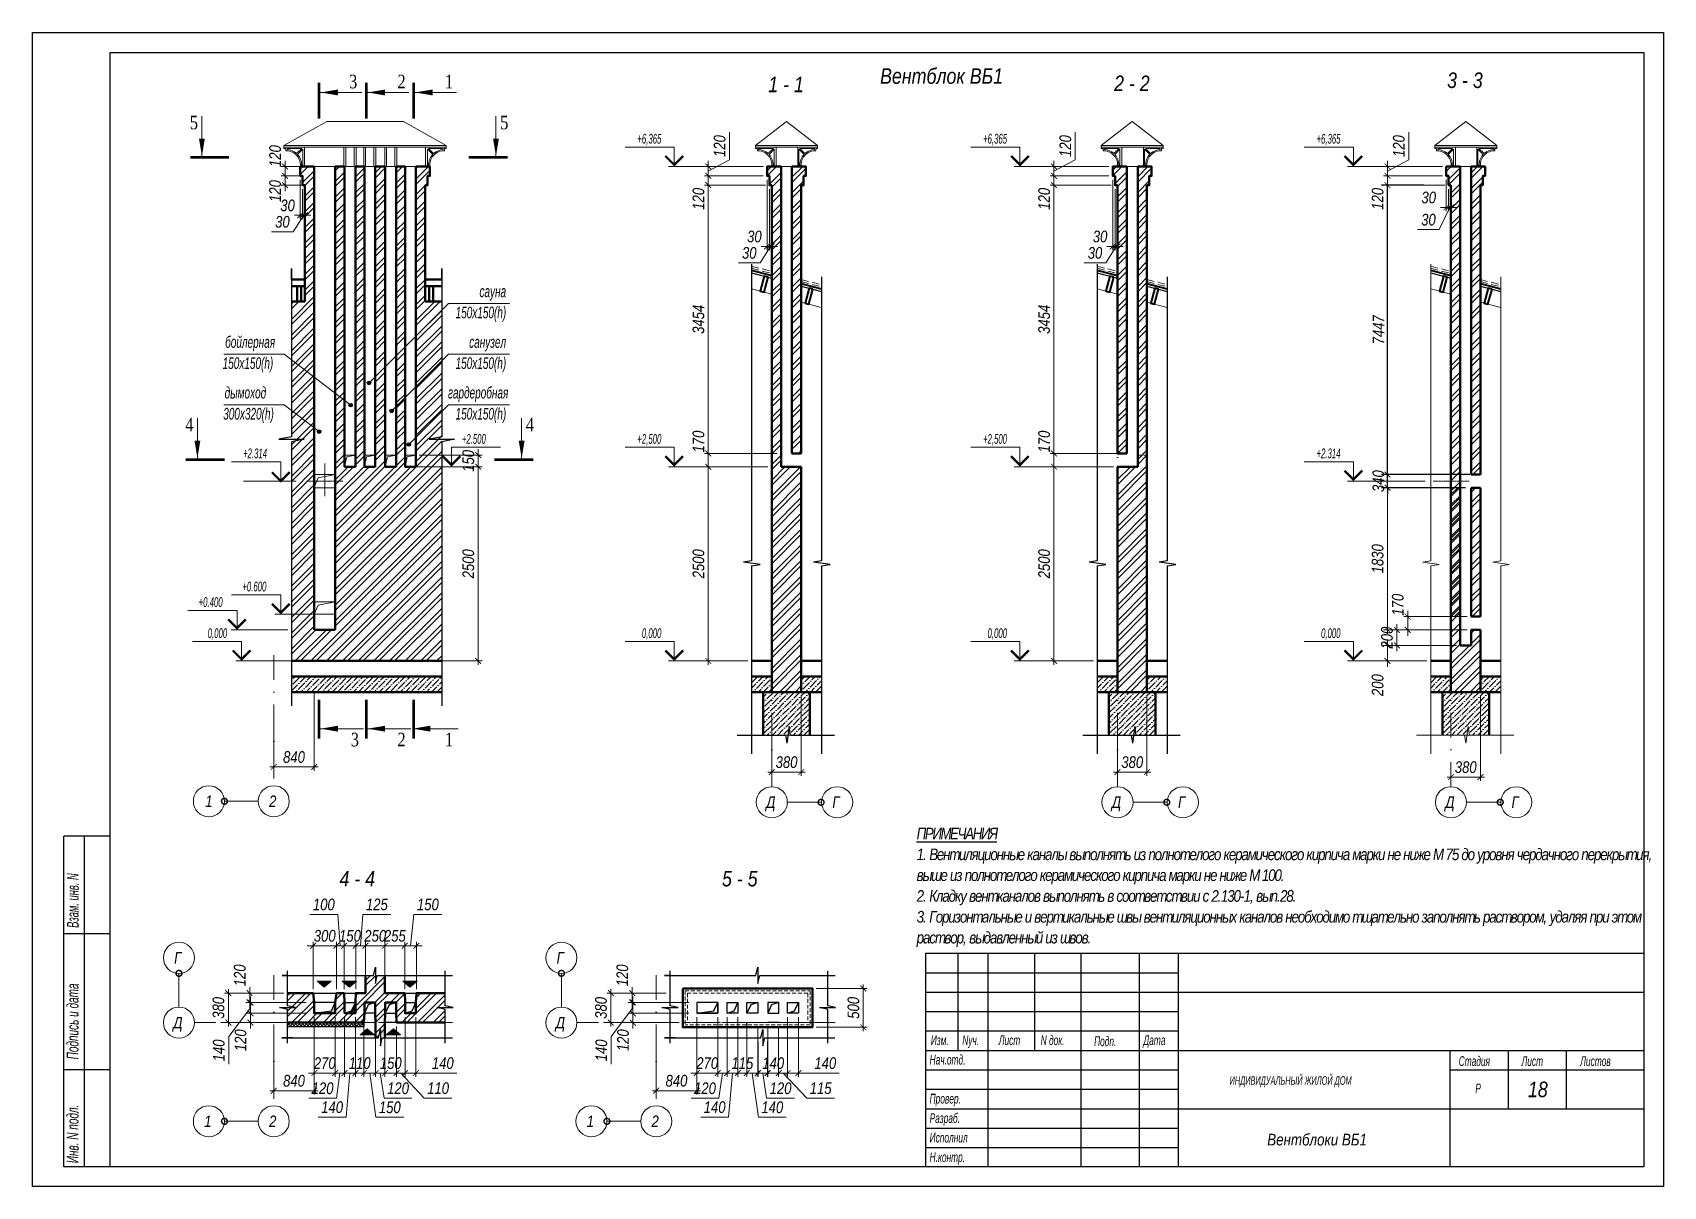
# Model space of a CAD drawing. Header units: millimetres. Extents: x 1582001 to 3303937, y 226471 to 491235.
# Drawn here: x 1666001 to 1708001, y 320955 to 350655 of the extents above; entities that cross this region are included whole.
import ezdxf
from ezdxf.enums import TextEntityAlignment as Align

# ---------------------------------------------------------------- set-up
doc = ezdxf.new("R2010")
doc.units = ezdxf.units.MM
for name, pattern in [('CENTER', [50.8, 31.75, -6.35, 6.35, -6.35]), ('DASHDOT', [25.4, 12.7, -6.35, 0, -6.35]), ('DASHED', [0.75, 0.5, -0.25]), ('невидимая', [9.525, 6.35, -3.175])]:
    doc.linetypes.add(name, pattern=pattern)
doc.layers.get('Defpoints').update_dxf_attribs({"color": 255, "lineweight": 30})
for name, color, linetype, lineweight in [('A-Wall-G', 22, 'Continuous', 50), ('Оси', 251, 'CENTER', 9), ('Отметки', 123, 'Continuous', 18), ('перекрытия', 7, 'Continuous', 40), ('Размеры', 7, 'Continuous', 18), ('Стены несущие', 7, 'Continuous', 40), ('Стропило', 30, 'Continuous', 30), ('Текст', 202, 'Continuous', 15), ('Текст-пояснений', 135, 'Continuous', 15), ('тонкие', 163, 'Continuous', 20), ('Штриховки', 251, 'Continuous', 20)]:
    doc.layers.add(name, color=color, linetype=linetype, lineweight=lineweight)
doc.layers.add('Spezifikazia', color=250, linetype='Continuous')
doc.layers.add('Формуляр', color=138, linetype='Continuous')
doc.styles.add('Arch-Dim', font='ARIALNI.TTF', dxfattribs={"width": 0.98, "height": 300})
doc.styles.add('GOST 2.304', font='ARIALNI.TTF', dxfattribs={"width": 0.98, "height": 300})
doc.styles.add('Romant', font='times.ttf')
doc.styles.add('STYLE1', font='ARIALNI.TTF', dxfattribs={"height": 300})
doc.styles.add('стиль1', font='ARIALNI.TTF', dxfattribs={"width": 0.98, "height": 300})
doc.dimstyles.new('50', dxfattribs={"dimtxt": 270, "dimasz": 150, "dimexe": 100, "dimexo": 100, "dimgap": 100, "dimtad": 1, "dimdec": 0, "dimlfac": 0.5, "dimzin": 0, "dimdsep": 46, "dimtxsty": 'стиль1', "dimblk": 'ARCHTICK', "dimcen": 0, "dimdle": 100, "dimclrd": 256, "dimclre": 256, "dimclrt": 256, "dimadec": 0, "dimazin": 0, "dimtfac": 1, "dimtdec": 0, "dimtix": 1, "dimtmove": 1, "dimatfit": 0, "dimldrblk": 'DOTSMALL', "dimfxl": 0, "dimtolj": 1, "dimtzin": 0, "dimlwd": -1, "dimlwe": -1, "dimarcsym": 0})
doc.dimstyles.new('Aec-Arch-M-100', dxfattribs={"dimscale": 100, "dimtxt": 2.5, "dimasz": 1.5, "dimexe": 1.5, "dimexo": 1.5, "dimgap": 0.8, "dimtad": 1, "dimdec": 0, "dimzin": 3, "dimdsep": 46, "dimtxsty": 'Arch-Dim', "dimblk": 'ARCHTICK', "dimcen": 2.5, "dimazin": 2, "dimtfac": 0.75, "dimtdec": 0, "dimtix": 1, "dimtmove": 1, "dimatfit": 2, "dimfxl": 0, "dimtolj": 1, "dimtzin": 0, "dimarcsym": 0})
pattern_1 = [(45, (1559956.89, 404004.67), (50.51394, 185.21778), [238.125, -47.625, 0, -47.625])]
pattern_2 = [(45, (1568859.99, 404004.67), (50.51394, 185.21778), [238.125, -47.625, 0, -47.625])]
pattern_3 = [(45, (1577448.8, 404004.67), (50.51394, 185.21778), [238.125, -47.625, 0, -47.625])]
pattern_4 = [(45, (83999.83, 126626.28), (-202.055763, 202.055763), []), (45, (84134.54, 126626.28), (-202.055763, 202.055763), [])]

msp = doc.modelspace()

# ---------------------------------------------------------------- texts
at = {"ltscale": 2, "char_height": 400, "width": 6897.222, "attachment_point": 1, "style": 'STYLE1'}
for s, insert in [('1 - 1', (1684947.3, 349522.3)), ('Вентблок ВБ1', (1687827.4, 349737.5)), ('2 - 2', (1693854.6, 349550.2)), ('3 - 3', (1702430.2, 349629.5)), ('4 - 4', (1673904.8, 329077.2)), ('5 - 5', (1683755.7, 329077.2))]:
    msp.add_mtext(s, dxfattribs=dict(at, insert=insert))
at = {"color": 135, "linetype": 'ByBlock', "insert": (1688769.1, 330188.1), "char_height": 300, "width": 18878.508, "attachment_point": 1, "line_spacing_factor": 1.071429, "style": 'STYLE1'}
msp.add_mtext('{\\T0.85;\\L\\C256;ПРИМЕЧАНИЯ\\l\\C135;\\P1. Вентиляционные каналы выполнять из полнотелого керамического кирпича марки не ниже М 75 до уровня чердачного перекрытия, выше из полнотелого керамического кирпича марки не ниже М 100.\\P2. Кладку вентканалов выполнять в соответствии с 2.130-1, вып.28.\\P3. Горизонтальные и вертикальные швы вентиляционных каналов необходимо тщательно заполнять раствором, удаляя при этом раствор, выдавленный из швов. }', dxfattribs=at)
at = {"layer": 'Spezifikazia', "color": 0, "ltscale": 200, "style": 'STYLE1'}
for s, insert, char_height, width, attachment_point in [('18', (1704767.6, 323448.4), 400, 13610.905, 5), ('Вентблоки ВБ1', (1699082.3, 322308), 300, 6888.134, 2)]:
    msp.add_mtext(s, dxfattribs=dict(at, insert=insert, char_height=char_height, width=width, attachment_point=attachment_point))
at = {"layer": 'Оси', "linetype": 'Continuous', "ltscale": 100, "style": 'GOST 2.304'}
for s, p in [('1', (1670541.2, 330869.4)), ('2', (1672184.5, 330868.5)), ('Д', (1685011.9, 330842.7)), ('Г', (1686694.7, 330842.7)), ('Д', (1693914.9, 330842.7)), ('Г', (1695597.8, 330842.7)), ('Д', (1702503.8, 330842.7)), ('Г', (1704186.6, 330842.7)), ('Г', (1669743.4, 326838.8)), ('Г', (1679594.3, 326838.8)), ('Д', (1669743.4, 325169.7)), ('Д', (1679594.3, 325169.7)), ('1', (1670514, 322630.4)), ('2', (1672184.5, 322630.4)), ('1', (1680364.9, 322630.4)), ('2', (1682035.4, 322630.4))]:
    msp.add_text(s, height=297.2, dxfattribs=at).set_placement(p, align=Align.MIDDLE_CENTER)
at = {"layer": 'Отметки', "color": 0, "linetype": 'Continuous', "ltscale": 100, "style": 'стиль1', "width": 0.7}
for s, p in [('+6,365', (1682193.7, 347798.2)), ('+6,365', (1691096.8, 347798.2)), ('+6,365', (1699685.6, 347798.2)), ('+2.500', (1677673, 340071.2)), ('+2,500', (1682193.7, 340071.2)), ('+2,500', (1691096.8, 340071.2)), ('+2.314', (1672038.9, 339699.2)), ('+2.314', (1699685.6, 339699.2)), ('+0.600', (1672021, 336271.2)), ('+0.400', (1670894.4, 335871.2)), ('0,000', (1671011.5, 335071.2)), ('0,000', (1682193.7, 335071.2)), ('0,000', (1691096.8, 335071.2)), ('0,000', (1699685.6, 335071.2))]:
    msp.add_text(s, height=250, dxfattribs=at).set_placement(p, align=Align.RIGHT)
at = {"layer": 'Текст', "ltscale": 100, "style": 'STYLE1', "width": 0.75}
for s, p in [('сауна', (1678195.9, 343844.8)), ('150х150(h)', (1678197.8, 343300.2)), ('бойлерная', (1672246.6, 342541.3)), ('санузел', (1678195.9, 342541.3)), ('150х150(h)', (1672198.3, 341996.7)), ('150х150(h)', (1678197.8, 341996.7)), ('дымоход', (1672016.3, 341237.8)), ('гардеробная', (1678252.9, 341237.8)), ('300х320(h)', (1672213.6, 340693.2)), ('150х150(h)', (1678197.8, 340693.2))]:
    msp.add_text(s, height=300, dxfattribs=at).set_placement(p, align=Align.RIGHT)
at = {"layer": 'Текст-пояснений', "linetype": 'Continuous', "ltscale": 2, "style": 'Romant', "width": 0.8}
for s, p in [('3', (1674150.8, 349221.2)), ('2', (1675396.7, 349221.2)), ('1', (1676618.9, 349221.2)), ('5', (1670049.2, 348167)), ('5', (1678041.6, 348167)), ('4', (1669932.8, 340389.2)), ('4', (1678703.4, 340389.2)), ('3', (1674194.9, 332281.4)), ('2', (1675396.7, 332281.4)), ('1', (1676618.9, 332281.4))]:
    msp.add_text(s, height=350, dxfattribs=at).set_placement(p)
at = {"layer": 'Формуляр', "linetype": 'Continuous', "style": 'STYLE1'}
for s, width, p in [('Взам. инв. N', 0.7, (1667184.7, 327610.4)), ('Подпись и дата', 0.75, (1667181.9, 324224.8)), ('Инв. N подл.', 0.75, (1667181.9, 321551.4))]:
    msp.add_text(s, height=300, rotation=90, dxfattribs=dict(at, width=width)).set_placement(p)
at = {"layer": 'Формуляр', "color": 0, "style": 'STYLE1', "width": 0.75}
for s, height, p in [('Изм.', 250, (1689134.8, 324593)), ('Nуч.', 250, (1689944.3, 324593)), ('Лист', 250, (1690883.8, 324593)), ('N док.', 250, (1691963.1, 324593)), ('Подп.', 250, (1693339.2, 324566.1)), ('Дата', 250, (1694607.3, 324593)), ('Нач.отд.', 250, (1689103, 324091.4)), ('Стадия', 250, (1702729, 324054.2)), ('Лист', 250, (1704348, 324054.2)), ('Листов', 250, (1705859, 324054.2)), ('ИНДИВИДУАЛЬНЫЙ ЖИЛОЙ ДОМ', 220, (1696827.9, 323570)), ('Р', 250, (1703156.7, 323352.2)), ('Провер.', 250, (1689103, 323088.1)), ('Разраб.', 250, (1689103, 322586.4)), ('Исполнил', 250, (1689103, 322084.8)), ('Н.контр.', 250, (1689103, 321583.1))]:
    msp.add_text(s, height=height, dxfattribs=at).set_placement(p)

# ---------------------------------------------------------------- blocks, each defined once
blk = doc.blocks.new('_ArchTick')
at = {"color": 0, "linetype": 'ByBlock', "const_width": 0.15}
blk.add_lwpolyline([(-0.5, -0.5), (0.5, 0.5)], dxfattribs=at)
blk = doc.blocks.new('*D843')
at = {"layer": 'Defpoints', "color": 0, "lineweight": -3, "ltscale": 100, "transparency": 16777216}
for p in [(1683403, 339481), (1685038, 339481), (1684517, 334481)]:
    blk.add_point(p, dxfattribs=at)
at = {"layer": 'Размеры', "ltscale": 100, "transparency": 16777216}
for p, q in [((1684938, 339481), (1683303, 339481)), ((1683403, 334381), (1683403, 339581)), ((1684417, 334481), (1683303, 334481))]:
    blk.add_line(p, q, dxfattribs=at)
at = {"layer": 'Размеры', "ltscale": 100, "transparency": 16777216, "xscale": 150, "yscale": 150, "zscale": 150}
for p, rotation in [((1683403, 339481), 90), ((1683403, 334481), 270)]:
    blk.add_blockref('_ArchTick', p, dxfattribs=dict(at, rotation=rotation))
at = {"layer": 'Размеры', "ltscale": 100, "transparency": 16777216, "insert": (1683150, 336981), "char_height": 300, "attachment_point": 5, "rotation": 90, "style": 'стиль1'}
blk.add_mtext('\\A1;2500', dxfattribs=at)
blk = doc.blocks.new('_DotSmall')
at = {"color": 0, "linetype": 'ByBlock', "const_width": 0.5}
blk.add_lwpolyline([(-0.0625, 0, 1), (0.0625, 0, 1)], format="xyb", close=True, dxfattribs=at)
blk = doc.blocks.new('*D844')
at = {"layer": 'Defpoints', "color": 0, "lineweight": -3, "ltscale": 100, "transparency": 16777216}
for p in [(1683403, 346728), (1684978, 346728), (1685278, 339821)]:
    blk.add_point(p, dxfattribs=at)
at = {"layer": 'Размеры', "ltscale": 100, "transparency": 16777216}
for p, q in [((1684878, 346728), (1683303, 346728)), ((1683403, 339721), (1683403, 346828)), ((1685178, 339821), (1683303, 339821))]:
    blk.add_line(p, q, dxfattribs=at)
at = {"layer": 'Размеры', "ltscale": 100, "transparency": 16777216, "xscale": 150, "yscale": 150, "zscale": 150}
for p, rotation in [((1683403, 346728), 90), ((1683403, 339821), 270)]:
    blk.add_blockref('_ArchTick', p, dxfattribs=dict(at, rotation=rotation))
at = {"layer": 'Размеры', "ltscale": 100, "transparency": 16777216, "insert": (1683150, 343275), "char_height": 300, "attachment_point": 5, "rotation": 90, "style": 'стиль1'}
blk.add_mtext('\\A1;3454', dxfattribs=at)
blk = doc.blocks.new('*D845')
at = {"layer": 'Defpoints', "color": 0, "lineweight": -3, "ltscale": 100, "transparency": 16777216}
for p in [(1683403, 346968), (1684918, 346968), (1684978, 346728)]:
    blk.add_point(p, dxfattribs=at)
at = {"layer": 'Размеры', "ltscale": 100, "transparency": 16777216}
for p, q in [((1684818, 346968), (1683303, 346968)), ((1683403, 346968), (1683403, 347118)), ((1683403, 346728), (1683403, 346968)), ((1684878, 346728), (1683303, 346728)), ((1683403, 346728), (1683403, 346578))]:
    blk.add_line(p, q, dxfattribs=at)
at = {"layer": 'Размеры', "ltscale": 100, "transparency": 16777216, "xscale": 150, "yscale": 150, "zscale": 150}
for p, rotation in [((1683403, 346968), 270), ((1683403, 346728), 90)]:
    blk.add_blockref('_ArchTick', p, dxfattribs=dict(at, rotation=rotation))
at = {"layer": 'Размеры', "ltscale": 100, "transparency": 16777216, "insert": (1683150, 346377), "char_height": 300, "attachment_point": 5, "rotation": 90, "style": 'стиль1'}
blk.add_mtext('\\A1;120', dxfattribs=at)
blk = doc.blocks.new('*D846')
at = {"layer": 'Defpoints', "color": 0, "lineweight": -3, "ltscale": 100, "transparency": 16777216}
for p in [(1683403, 347208), (1684918, 347208), (1684918, 346968)]:
    blk.add_point(p, dxfattribs=at)
at = {"layer": 'Размеры', "ltscale": 100, "transparency": 16777216}
for p, q in [((1683949, 347377), (1683949, 348092)), ((1683403, 347088), (1683949, 347377)), ((1683403, 347208), (1683403, 347358)), ((1684818, 347208), (1683303, 347208)), ((1684818, 346968), (1683303, 346968)), ((1683403, 346968), (1683403, 347208)), ((1683403, 346968), (1683403, 347208)), ((1683403, 346968), (1683403, 346818))]:
    blk.add_line(p, q, dxfattribs=at)
at = {"layer": 'Размеры', "ltscale": 100, "transparency": 16777216, "xscale": 150, "yscale": 150, "zscale": 150}
for p, rotation in [((1683403, 347208), 270), ((1683403, 346968), 90)]:
    blk.add_blockref('_ArchTick', p, dxfattribs=dict(at, rotation=rotation))
at = {"layer": 'Размеры', "ltscale": 100, "transparency": 16777216, "insert": (1683696, 347735), "char_height": 300, "attachment_point": 5, "rotation": 90, "style": 'стиль1'}
blk.add_mtext('\\A1;120', dxfattribs=at)
blk = doc.blocks.new('*D847')
at = {"layer": 'Defpoints', "color": 0, "lineweight": -3, "ltscale": 100, "transparency": 16777216}
for p in [(1685798, 333681), (1685038, 332823), (1685798, 331621)]:
    blk.add_point(p, dxfattribs=at)
at = {"layer": 'Размеры', "ltscale": 100, "transparency": 16777216}
for p, q in [((1685798, 333581), (1685798, 331521)), ((1685038, 332723), (1685038, 331521)), ((1684938, 331621), (1685898, 331621))]:
    blk.add_line(p, q, dxfattribs=at)
at = {"layer": 'Размеры', "ltscale": 100, "transparency": 16777216, "xscale": 150, "yscale": 150, "zscale": 150, "rotation": 180}
blk.add_blockref('_ArchTick', (1685038, 331621), dxfattribs=at)
at = {"layer": 'Размеры', "ltscale": 100, "transparency": 16777216, "xscale": 150, "yscale": 150, "zscale": 150}
blk.add_blockref('_ArchTick', (1685798, 331621), dxfattribs=at)
at = {"layer": 'Размеры', "ltscale": 100, "transparency": 16777216, "insert": (1685418, 331874), "char_height": 300, "attachment_point": 5, "style": 'стиль1'}
blk.add_mtext('\\A1;380', dxfattribs=at)
blk = doc.blocks.new('*D848')
at = {"layer": 'Defpoints', "color": 0, "lineweight": -3, "ltscale": 100, "transparency": 16777216}
for p in [(1684978, 346728), (1685038, 346728), (1684978, 345152)]:
    blk.add_point(p, dxfattribs=at)
at = {"layer": 'Размеры', "ltscale": 100, "transparency": 16777216}
for p, q in [((1684978, 346628), (1684978, 345052)), ((1685038, 346628), (1685038, 345052)), ((1685008, 345152), (1684738, 344730)), ((1684978, 345152), (1684828, 345152)), ((1685038, 345152), (1684978, 345152)), ((1685038, 345152), (1684978, 345152)), ((1685038, 345152), (1685188, 345152)), ((1684738, 344730), (1684179, 344730))]:
    blk.add_line(p, q, dxfattribs=at)
at = {"layer": 'Размеры', "ltscale": 100, "transparency": 16777216, "xscale": 150, "yscale": 150, "zscale": 150}
blk.add_blockref('_ArchTick', (1684978, 345152), dxfattribs=at)
at = {"layer": 'Размеры', "ltscale": 100, "transparency": 16777216, "xscale": 150, "yscale": 150, "zscale": 150, "rotation": 180}
blk.add_blockref('_ArchTick', (1685038, 345152), dxfattribs=at)
at = {"layer": 'Размеры', "ltscale": 100, "transparency": 16777216, "insert": (1684458, 344983), "char_height": 300, "attachment_point": 5, "style": 'стиль1'}
blk.add_mtext('\\A1;30', dxfattribs=at)
blk = doc.blocks.new('*D842')
at = {"layer": 'Defpoints', "color": 0, "lineweight": -3, "ltscale": 100, "transparency": 16777216}
for p in [(1684918, 346968), (1684978, 346728), (1684918, 345152)]:
    blk.add_point(p, dxfattribs=at)
at = {"layer": 'Размеры', "ltscale": 100, "transparency": 16777216}
for p, q in [((1684918, 346868), (1684918, 345052)), ((1684978, 346628), (1684978, 345052)), ((1684918, 345152), (1684768, 345152)), ((1684978, 345152), (1684918, 345152)), ((1684978, 345152), (1685128, 345152))]:
    blk.add_line(p, q, dxfattribs=at)
at = {"layer": 'Размеры', "ltscale": 100, "transparency": 16777216, "xscale": 150, "yscale": 150, "zscale": 150}
blk.add_blockref('_ArchTick', (1684918, 345152), dxfattribs=at)
at = {"layer": 'Размеры', "ltscale": 100, "transparency": 16777216, "xscale": 150, "yscale": 150, "zscale": 150, "rotation": 180}
blk.add_blockref('_ArchTick', (1684978, 345152), dxfattribs=at)
at = {"layer": 'Размеры', "ltscale": 100, "transparency": 16777216, "insert": (1684590, 345405), "char_height": 300, "attachment_point": 5, "style": 'стиль1'}
blk.add_mtext('\\A1;30', dxfattribs=at)
blk = doc.blocks.new('*D851')
at = {"layer": 'Defpoints', "color": 0, "lineweight": -3, "ltscale": 100, "transparency": 16777216}
for p in [(1675584, 327149), (1675584, 325930), (1675884, 325930)]:
    blk.add_point(p, dxfattribs=at)
at = {"layer": 'Размеры', "ltscale": 100, "transparency": 16777216}
for p, q in [((1675734, 327149), (1675823, 327957)), ((1675823, 327957), (1676538, 327957)), ((1675584, 326030), (1675584, 327249)), ((1675884, 326030), (1675884, 327249)), ((1675584, 327149), (1675434, 327149)), ((1675884, 327149), (1675584, 327149)), ((1675884, 327149), (1675584, 327149)), ((1675884, 327149), (1676034, 327149))]:
    blk.add_line(p, q, dxfattribs=at)
at = {"layer": 'Размеры', "ltscale": 100, "transparency": 16777216, "xscale": 150, "yscale": 150, "zscale": 150}
blk.add_blockref('_ArchTick', (1675584, 327149), dxfattribs=at)
at = {"layer": 'Размеры', "ltscale": 100, "transparency": 16777216, "xscale": 150, "yscale": 150, "zscale": 150, "rotation": 180}
blk.add_blockref('_ArchTick', (1675884, 327149), dxfattribs=at)
at = {"layer": 'Размеры', "ltscale": 100, "transparency": 16777216, "insert": (1676181, 328211), "char_height": 300, "attachment_point": 5, "style": 'стиль1'}
blk.add_mtext('\\A1;150', dxfattribs=at)
blk = doc.blocks.new('*D852')
at = {"layer": 'Defpoints', "color": 0, "lineweight": -3, "ltscale": 100, "transparency": 16777216}
for p in [(1675074, 327149), (1675074, 325930), (1675584, 325930)]:
    blk.add_point(p, dxfattribs=at)
at = {"layer": 'Размеры', "ltscale": 100, "transparency": 16777216}
for p, q in [((1675074, 326030), (1675074, 327249)), ((1675584, 326030), (1675584, 327249)), ((1675074, 327149), (1674924, 327149)), ((1675584, 327149), (1675074, 327149)), ((1675584, 327149), (1675734, 327149))]:
    blk.add_line(p, q, dxfattribs=at)
at = {"layer": 'Размеры', "ltscale": 100, "transparency": 16777216, "xscale": 150, "yscale": 150, "zscale": 150}
blk.add_blockref('_ArchTick', (1675074, 327149), dxfattribs=at)
at = {"layer": 'Размеры', "ltscale": 100, "transparency": 16777216, "xscale": 150, "yscale": 150, "zscale": 150, "rotation": 180}
blk.add_blockref('_ArchTick', (1675584, 327149), dxfattribs=at)
at = {"layer": 'Размеры', "ltscale": 100, "transparency": 16777216, "insert": (1675329, 327403), "char_height": 300, "attachment_point": 5, "style": 'стиль1'}
blk.add_mtext('\\A1;255', dxfattribs=at)
blk = doc.blocks.new('*D853')
at = {"layer": 'Defpoints', "color": 0, "lineweight": -3, "ltscale": 100, "transparency": 16777216}
for p in [(1674574, 327149), (1674574, 326385), (1675074, 326385)]:
    blk.add_point(p, dxfattribs=at)
at = {"layer": 'Размеры', "ltscale": 100, "transparency": 16777216}
for p, q in [((1674574, 326485), (1674574, 327249)), ((1675074, 326485), (1675074, 327249)), ((1674574, 327149), (1674424, 327149)), ((1675074, 327149), (1674574, 327149)), ((1675074, 327149), (1675224, 327149))]:
    blk.add_line(p, q, dxfattribs=at)
at = {"layer": 'Размеры', "ltscale": 100, "transparency": 16777216, "xscale": 150, "yscale": 150, "zscale": 150}
blk.add_blockref('_ArchTick', (1674574, 327149), dxfattribs=at)
at = {"layer": 'Размеры', "ltscale": 100, "transparency": 16777216, "xscale": 150, "yscale": 150, "zscale": 150, "rotation": 180}
blk.add_blockref('_ArchTick', (1675074, 327149), dxfattribs=at)
at = {"layer": 'Размеры', "ltscale": 100, "transparency": 16777216, "insert": (1674824, 327403), "char_height": 300, "attachment_point": 5, "style": 'стиль1'}
blk.add_mtext('\\A1;250', dxfattribs=at)
blk = doc.blocks.new('*D854')
at = {"layer": 'Defpoints', "color": 0, "lineweight": -3, "ltscale": 100, "transparency": 16777216}
for p in [(1674324, 327149), (1674324, 325930), (1674574, 325930)]:
    blk.add_point(p, dxfattribs=at)
at = {"layer": 'Размеры', "ltscale": 100, "transparency": 16777216}
for p, q in [((1674449, 327149), (1674508, 327957)), ((1674508, 327957), (1675225, 327957)), ((1674324, 326030), (1674324, 327249)), ((1674574, 326030), (1674574, 327249)), ((1674324, 327149), (1674174, 327149)), ((1674574, 327149), (1674324, 327149)), ((1674574, 327149), (1674324, 327149)), ((1674574, 327149), (1674724, 327149))]:
    blk.add_line(p, q, dxfattribs=at)
at = {"layer": 'Размеры', "ltscale": 100, "transparency": 16777216, "xscale": 150, "yscale": 150, "zscale": 150}
blk.add_blockref('_ArchTick', (1674324, 327149), dxfattribs=at)
at = {"layer": 'Размеры', "ltscale": 100, "transparency": 16777216, "xscale": 150, "yscale": 150, "zscale": 150, "rotation": 180}
blk.add_blockref('_ArchTick', (1674574, 327149), dxfattribs=at)
at = {"layer": 'Размеры', "ltscale": 100, "transparency": 16777216, "insert": (1674867, 328211), "char_height": 300, "attachment_point": 5, "style": 'стиль1'}
blk.add_mtext('\\A1;125', dxfattribs=at)
blk = doc.blocks.new('*D855')
at = {"layer": 'Defpoints', "color": 0, "lineweight": -3, "ltscale": 100, "transparency": 16777216}
for p in [(1674024, 327149), (1674024, 325930), (1674324, 325930)]:
    blk.add_point(p, dxfattribs=at)
at = {"layer": 'Размеры', "ltscale": 100, "transparency": 16777216}
for p, q in [((1674024, 326030), (1674024, 327249)), ((1674324, 326030), (1674324, 327249)), ((1674024, 327149), (1673874, 327149)), ((1674324, 327149), (1674024, 327149)), ((1674324, 327149), (1674474, 327149))]:
    blk.add_line(p, q, dxfattribs=at)
at = {"layer": 'Размеры', "ltscale": 100, "transparency": 16777216, "xscale": 150, "yscale": 150, "zscale": 150}
blk.add_blockref('_ArchTick', (1674024, 327149), dxfattribs=at)
at = {"layer": 'Размеры', "ltscale": 100, "transparency": 16777216, "xscale": 150, "yscale": 150, "zscale": 150, "rotation": 180}
blk.add_blockref('_ArchTick', (1674324, 327149), dxfattribs=at)
at = {"layer": 'Размеры', "ltscale": 100, "transparency": 16777216, "insert": (1674174, 327403), "char_height": 300, "attachment_point": 5, "style": 'стиль1'}
blk.add_mtext('\\A1;150', dxfattribs=at)
blk = doc.blocks.new('*D856')
at = {"layer": 'Defpoints', "color": 0, "lineweight": -3, "ltscale": 100, "transparency": 16777216}
for p in [(1673824, 327149), (1673824, 325930), (1674024, 325930)]:
    blk.add_point(p, dxfattribs=at)
at = {"layer": 'Размеры', "ltscale": 100, "transparency": 16777216}
for p, q in [((1673859, 327957), (1673144, 327957)), ((1673924, 327149), (1673859, 327957)), ((1673824, 326030), (1673824, 327249)), ((1674024, 326030), (1674024, 327249)), ((1673824, 327149), (1673674, 327149)), ((1674024, 327149), (1673824, 327149)), ((1674024, 327149), (1673824, 327149)), ((1674024, 327149), (1674174, 327149))]:
    blk.add_line(p, q, dxfattribs=at)
at = {"layer": 'Размеры', "ltscale": 100, "transparency": 16777216, "xscale": 150, "yscale": 150, "zscale": 150}
blk.add_blockref('_ArchTick', (1673824, 327149), dxfattribs=at)
at = {"layer": 'Размеры', "ltscale": 100, "transparency": 16777216, "xscale": 150, "yscale": 150, "zscale": 150, "rotation": 180}
blk.add_blockref('_ArchTick', (1674024, 327149), dxfattribs=at)
at = {"layer": 'Размеры', "ltscale": 100, "transparency": 16777216, "insert": (1673501, 328210), "char_height": 300, "attachment_point": 5, "style": 'стиль1'}
blk.add_mtext('\\A1;100', dxfattribs=at)
blk = doc.blocks.new('*D857')
at = {"layer": 'Defpoints', "color": 0, "lineweight": -3, "ltscale": 100, "transparency": 16777216}
for p in [(1673224, 327149), (1673224, 325930), (1673824, 325930)]:
    blk.add_point(p, dxfattribs=at)
at = {"layer": 'Размеры', "ltscale": 100, "transparency": 16777216}
for p, q in [((1673224, 326030), (1673224, 327249)), ((1673824, 326030), (1673824, 327249)), ((1673224, 327149), (1673074, 327149)), ((1673824, 327149), (1673224, 327149)), ((1673824, 327149), (1673974, 327149))]:
    blk.add_line(p, q, dxfattribs=at)
at = {"layer": 'Размеры', "ltscale": 100, "transparency": 16777216, "xscale": 150, "yscale": 150, "zscale": 150}
blk.add_blockref('_ArchTick', (1673224, 327149), dxfattribs=at)
at = {"layer": 'Размеры', "ltscale": 100, "transparency": 16777216, "xscale": 150, "yscale": 150, "zscale": 150, "rotation": 180}
blk.add_blockref('_ArchTick', (1673824, 327149), dxfattribs=at)
at = {"layer": 'Размеры', "ltscale": 100, "transparency": 16777216, "insert": (1673524, 327403), "char_height": 300, "attachment_point": 5, "style": 'стиль1'}
blk.add_mtext('\\A1;300', dxfattribs=at)
blk = doc.blocks.new('*D859')
at = {"layer": 'Defpoints', "color": 0, "lineweight": -3, "ltscale": 100, "transparency": 16777216}
for p in [(1672569, 325930), (1671591, 325690), (1673150, 325690)]:
    blk.add_point(p, dxfattribs=at)
at = {"layer": 'Размеры', "ltscale": 100, "transparency": 16777216}
for p, q in [((1672469, 325930), (1671491, 325930)), ((1671591, 325930), (1671591, 326080)), ((1671591, 325930), (1671591, 325690)), ((1673050, 325690), (1671491, 325690)), ((1671591, 325690), (1671591, 325540))]:
    blk.add_line(p, q, dxfattribs=at)
at = {"layer": 'Размеры', "ltscale": 100, "transparency": 16777216, "xscale": 150, "yscale": 150, "zscale": 150}
for p, rotation in [((1671591, 325930), 270), ((1671591, 325690), 90)]:
    blk.add_blockref('_ArchTick', p, dxfattribs=dict(at, rotation=rotation))
at = {"layer": 'Размеры', "ltscale": 100, "transparency": 16777216, "insert": (1671338, 326388), "char_height": 300, "attachment_point": 5, "rotation": 90, "style": 'стиль1'}
blk.add_mtext('\\A1;120', dxfattribs=at)
blk = doc.blocks.new('*D860')
at = {"layer": 'Defpoints', "color": 0, "lineweight": -3, "ltscale": 100, "transparency": 16777216}
for p in [(1673150, 325690), (1671610, 325410), (1673150, 325410)]:
    blk.add_point(p, dxfattribs=at)
at = {"layer": 'Размеры', "ltscale": 100, "transparency": 16777216}
for p, q in [((1671610, 325550), (1671050, 324812)), ((1673050, 325690), (1671510, 325690)), ((1671610, 325690), (1671610, 325840)), ((1671610, 325690), (1671610, 325410)), ((1671610, 325690), (1671610, 325410)), ((1673050, 325410), (1671510, 325410)), ((1671610, 325410), (1671610, 325260)), ((1671050, 324812), (1671050, 324097))]:
    blk.add_line(p, q, dxfattribs=at)
at = {"layer": 'Размеры', "ltscale": 100, "transparency": 16777216, "xscale": 150, "yscale": 150, "zscale": 150}
for p, rotation in [((1671610, 325690), 270), ((1671610, 325410), 90)]:
    blk.add_blockref('_ArchTick', p, dxfattribs=dict(at, rotation=rotation))
at = {"layer": 'Размеры', "ltscale": 100, "transparency": 16777216, "insert": (1670797, 324455), "char_height": 300, "attachment_point": 5, "rotation": 90, "style": 'стиль1'}
blk.add_mtext('\\A1;140', dxfattribs=at)
blk = doc.blocks.new('*D861')
at = {"layer": 'Defpoints', "color": 0, "lineweight": -3, "ltscale": 100, "transparency": 16777216}
for p in [(1671610, 325170), (1672565, 325170), (1673150, 325410)]:
    blk.add_point(p, dxfattribs=at)
at = {"layer": 'Размеры', "ltscale": 100, "transparency": 16777216}
for p, q in [((1671610, 325410), (1671610, 325560)), ((1673050, 325410), (1671510, 325410)), ((1672465, 325170), (1671510, 325170)), ((1671610, 325410), (1671610, 325170)), ((1671610, 325170), (1671610, 325020))]:
    blk.add_line(p, q, dxfattribs=at)
at = {"layer": 'Размеры', "ltscale": 100, "transparency": 16777216, "xscale": 150, "yscale": 150, "zscale": 150}
for p, rotation in [((1671610, 325410), 270), ((1671610, 325170), 90)]:
    blk.add_blockref('_ArchTick', p, dxfattribs=dict(at, rotation=rotation))
at = {"layer": 'Размеры', "ltscale": 100, "transparency": 16777216, "insert": (1671357, 324716), "char_height": 300, "attachment_point": 5, "rotation": 90, "style": 'стиль1'}
blk.add_mtext('\\A1;120', dxfattribs=at)
blk = doc.blocks.new('*D858')
at = {"layer": 'Defpoints', "color": 0, "lineweight": -3, "ltscale": 100, "transparency": 16777216}
for p in [(1671751, 325930), (1671042, 325170), (1671751, 325170)]:
    blk.add_point(p, dxfattribs=at)
at = {"layer": 'Размеры', "ltscale": 100, "transparency": 16777216}
for p, q in [((1671651, 325930), (1670942, 325930)), ((1671042, 326030), (1671042, 325070)), ((1671651, 325170), (1670942, 325170))]:
    blk.add_line(p, q, dxfattribs=at)
at = {"layer": 'Размеры', "ltscale": 100, "transparency": 16777216, "xscale": 150, "yscale": 150, "zscale": 150}
for p, rotation in [((1671042, 325930), 90), ((1671042, 325170), 270)]:
    blk.add_blockref('_ArchTick', p, dxfattribs=dict(at, rotation=rotation))
at = {"layer": 'Размеры', "ltscale": 100, "transparency": 16777216, "insert": (1670788, 325550), "char_height": 300, "attachment_point": 5, "rotation": 90, "style": 'стиль1'}
blk.add_mtext('\\A1;380', dxfattribs=at)
blk = doc.blocks.new('*D862')
at = {"layer": 'Defpoints', "color": 0, "lineweight": -3, "ltscale": 100, "transparency": 16777216}
for p in [(1675074, 325170), (1675374, 325170), (1675074, 323872)]:
    blk.add_point(p, dxfattribs=at)
at = {"layer": 'Размеры', "ltscale": 100, "transparency": 16777216}
for p, q in [((1675074, 325070), (1675074, 323772)), ((1675374, 325070), (1675374, 323772)), ((1675074, 323872), (1674924, 323872)), ((1675374, 323872), (1675074, 323872)), ((1675374, 323872), (1675524, 323872))]:
    blk.add_line(p, q, dxfattribs=at)
at = {"layer": 'Размеры', "ltscale": 100, "transparency": 16777216, "xscale": 150, "yscale": 150, "zscale": 150}
blk.add_blockref('_ArchTick', (1675074, 323872), dxfattribs=at)
at = {"layer": 'Размеры', "ltscale": 100, "transparency": 16777216, "xscale": 150, "yscale": 150, "zscale": 150, "rotation": 180}
blk.add_blockref('_ArchTick', (1675374, 323872), dxfattribs=at)
at = {"layer": 'Размеры', "ltscale": 100, "transparency": 16777216, "insert": (1675224, 324126), "char_height": 300, "attachment_point": 5, "style": 'стиль1'}
blk.add_mtext('\\A1;150', dxfattribs=at)
blk = doc.blocks.new('*D863')
at = {"layer": 'Defpoints', "color": 0, "lineweight": -3, "ltscale": 100, "transparency": 16777216}
for p in [(1674834, 324781), (1675074, 324781), (1674834, 323872)]:
    blk.add_point(p, dxfattribs=at)
at = {"layer": 'Размеры', "ltscale": 100, "transparency": 16777216}
for p, q in [((1674834, 324681), (1674834, 323772)), ((1675074, 324681), (1675074, 323772)), ((1674834, 323872), (1674684, 323872)), ((1675074, 323872), (1674834, 323872)), ((1675074, 323872), (1674834, 323872)), ((1674954, 323872), (1675055, 323225)), ((1675074, 323872), (1675224, 323872)), ((1675055, 323225), (1675771, 323225))]:
    blk.add_line(p, q, dxfattribs=at)
at = {"layer": 'Размеры', "ltscale": 100, "transparency": 16777216, "xscale": 150, "yscale": 150, "zscale": 150}
blk.add_blockref('_ArchTick', (1674834, 323872), dxfattribs=at)
at = {"layer": 'Размеры', "ltscale": 100, "transparency": 16777216, "xscale": 150, "yscale": 150, "zscale": 150, "rotation": 180}
blk.add_blockref('_ArchTick', (1675074, 323872), dxfattribs=at)
at = {"layer": 'Размеры', "ltscale": 100, "transparency": 16777216, "insert": (1675413, 323479), "char_height": 300, "attachment_point": 5, "style": 'стиль1'}
blk.add_mtext('\\A1;120', dxfattribs=at)
blk = doc.blocks.new('*D864')
at = {"layer": 'Defpoints', "color": 0, "lineweight": -3, "ltscale": 100, "transparency": 16777216}
for p in [(1674535, 325182), (1674834, 325170), (1674535, 323872)]:
    blk.add_point(p, dxfattribs=at)
at = {"layer": 'Размеры', "ltscale": 100, "transparency": 16777216}
for p, q in [((1674535, 325082), (1674535, 323772)), ((1674834, 325070), (1674834, 323772)), ((1674535, 323872), (1674385, 323872)), ((1674834, 323872), (1674535, 323872)), ((1674834, 323872), (1674535, 323872)), ((1674685, 323872), (1674842, 322736)), ((1674834, 323872), (1674984, 323872)), ((1674842, 322736), (1675558, 322736))]:
    blk.add_line(p, q, dxfattribs=at)
at = {"layer": 'Размеры', "ltscale": 100, "transparency": 16777216, "xscale": 150, "yscale": 150, "zscale": 150}
blk.add_blockref('_ArchTick', (1674535, 323872), dxfattribs=at)
at = {"layer": 'Размеры', "ltscale": 100, "transparency": 16777216, "xscale": 150, "yscale": 150, "zscale": 150, "rotation": 180}
blk.add_blockref('_ArchTick', (1674834, 323872), dxfattribs=at)
at = {"layer": 'Размеры', "ltscale": 100, "transparency": 16777216, "insert": (1675200, 322989), "char_height": 300, "attachment_point": 5, "style": 'стиль1'}
blk.add_mtext('\\A1;150', dxfattribs=at)
blk = doc.blocks.new('*D865')
at = {"layer": 'Defpoints', "color": 0, "lineweight": -3, "ltscale": 100, "transparency": 16777216}
for p in [(1674314, 325410), (1674535, 325182), (1674535, 323872)]:
    blk.add_point(p, dxfattribs=at)
at = {"layer": 'Размеры', "ltscale": 100, "transparency": 16777216}
for p, q in [((1674314, 325310), (1674314, 323772)), ((1674535, 325082), (1674535, 323772)), ((1674314, 323872), (1674164, 323872)), ((1674314, 323872), (1674535, 323872)), ((1674535, 323872), (1674685, 323872))]:
    blk.add_line(p, q, dxfattribs=at)
at = {"layer": 'Размеры', "ltscale": 100, "transparency": 16777216, "xscale": 150, "yscale": 150, "zscale": 150}
blk.add_blockref('_ArchTick', (1674314, 323872), dxfattribs=at)
at = {"layer": 'Размеры', "ltscale": 100, "transparency": 16777216, "xscale": 150, "yscale": 150, "zscale": 150, "rotation": 180}
blk.add_blockref('_ArchTick', (1674535, 323872), dxfattribs=at)
at = {"layer": 'Размеры', "ltscale": 100, "transparency": 16777216, "insert": (1674425, 324126), "char_height": 300, "attachment_point": 5, "style": 'стиль1'}
blk.add_mtext('\\A1;110', dxfattribs=at)
blk = doc.blocks.new('*D866')
at = {"layer": 'Defpoints', "color": 0, "lineweight": -3, "ltscale": 100, "transparency": 16777216}
for p in [(1674034, 325410), (1674314, 325410), (1674034, 323872)]:
    blk.add_point(p, dxfattribs=at)
at = {"layer": 'Размеры', "ltscale": 100, "transparency": 16777216}
for p, q in [((1674034, 325310), (1674034, 323772)), ((1674314, 325310), (1674314, 323772)), ((1674034, 323872), (1673884, 323872)), ((1674314, 323872), (1674034, 323872)), ((1674314, 323872), (1674034, 323872)), ((1674174, 323872), (1674072, 322740)), ((1674314, 323872), (1674464, 323872)), ((1674072, 322740), (1673357, 322740))]:
    blk.add_line(p, q, dxfattribs=at)
at = {"layer": 'Размеры', "ltscale": 100, "transparency": 16777216, "xscale": 150, "yscale": 150, "zscale": 150}
blk.add_blockref('_ArchTick', (1674034, 323872), dxfattribs=at)
at = {"layer": 'Размеры', "ltscale": 100, "transparency": 16777216, "xscale": 150, "yscale": 150, "zscale": 150, "rotation": 180}
blk.add_blockref('_ArchTick', (1674314, 323872), dxfattribs=at)
at = {"layer": 'Размеры', "ltscale": 100, "transparency": 16777216, "insert": (1673715, 322993), "char_height": 300, "attachment_point": 5, "style": 'стиль1'}
blk.add_mtext('\\A1;140', dxfattribs=at)
blk = doc.blocks.new('*D867')
at = {"layer": 'Defpoints', "color": 0, "lineweight": -3, "ltscale": 100, "transparency": 16777216}
for p in [(1673794, 325410), (1674034, 325410), (1673794, 323872)]:
    blk.add_point(p, dxfattribs=at)
at = {"layer": 'Размеры', "ltscale": 100, "transparency": 16777216}
for p, q in [((1673794, 325310), (1673794, 323772)), ((1674034, 325310), (1674034, 323772)), ((1673794, 323872), (1673644, 323872)), ((1674034, 323872), (1673794, 323872)), ((1674034, 323872), (1673794, 323872)), ((1673914, 323872), (1673826, 323225)), ((1674034, 323872), (1674184, 323872)), ((1673826, 323225), (1673111, 323225))]:
    blk.add_line(p, q, dxfattribs=at)
at = {"layer": 'Размеры', "ltscale": 100, "transparency": 16777216, "xscale": 150, "yscale": 150, "zscale": 150}
blk.add_blockref('_ArchTick', (1673794, 323872), dxfattribs=at)
at = {"layer": 'Размеры', "ltscale": 100, "transparency": 16777216, "xscale": 150, "yscale": 150, "zscale": 150, "rotation": 180}
blk.add_blockref('_ArchTick', (1674034, 323872), dxfattribs=at)
at = {"layer": 'Размеры', "ltscale": 100, "transparency": 16777216, "insert": (1673469, 323479), "char_height": 300, "attachment_point": 5, "style": 'стиль1'}
blk.add_mtext('\\A1;120', dxfattribs=at)
blk = doc.blocks.new('*D868')
at = {"layer": 'Defpoints', "color": 0, "lineweight": -3, "ltscale": 100, "transparency": 16777216}
for p in [(1673254, 325410), (1673794, 325410), (1673254, 323872)]:
    blk.add_point(p, dxfattribs=at)
at = {"layer": 'Размеры', "ltscale": 100, "transparency": 16777216}
for p, q in [((1673254, 325310), (1673254, 323772)), ((1673794, 325310), (1673794, 323772)), ((1673254, 323872), (1673104, 323872)), ((1673794, 323872), (1673254, 323872)), ((1673794, 323872), (1673944, 323872))]:
    blk.add_line(p, q, dxfattribs=at)
at = {"layer": 'Размеры', "ltscale": 100, "transparency": 16777216, "xscale": 150, "yscale": 150, "zscale": 150}
blk.add_blockref('_ArchTick', (1673254, 323872), dxfattribs=at)
at = {"layer": 'Размеры', "ltscale": 100, "transparency": 16777216, "xscale": 150, "yscale": 150, "zscale": 150, "rotation": 180}
blk.add_blockref('_ArchTick', (1673794, 323872), dxfattribs=at)
at = {"layer": 'Размеры', "ltscale": 100, "transparency": 16777216, "insert": (1673524, 324126), "char_height": 300, "attachment_point": 5, "style": 'стиль1'}
blk.add_mtext('\\A1;270', dxfattribs=at)
blk = doc.blocks.new('*D869')
at = {"layer": 'Defpoints', "color": 0, "lineweight": -3, "ltscale": 100, "transparency": 16777216}
for p in [(1675374, 325170), (1675594, 325410), (1675594, 323872)]:
    blk.add_point(p, dxfattribs=at)
at = {"layer": 'Размеры', "ltscale": 100, "transparency": 16777216}
for p, q in [((1675594, 325310), (1675594, 323772)), ((1675374, 325070), (1675374, 323772)), ((1675374, 323872), (1675224, 323872)), ((1675374, 323872), (1675594, 323872)), ((1675374, 323872), (1675594, 323872)), ((1675484, 323872), (1676086, 323227)), ((1675594, 323872), (1675744, 323872)), ((1676086, 323227), (1676801, 323227))]:
    blk.add_line(p, q, dxfattribs=at)
at = {"layer": 'Размеры', "ltscale": 100, "transparency": 16777216, "xscale": 150, "yscale": 150, "zscale": 150}
blk.add_blockref('_ArchTick', (1675374, 323872), dxfattribs=at)
at = {"layer": 'Размеры', "ltscale": 100, "transparency": 16777216, "xscale": 150, "yscale": 150, "zscale": 150, "rotation": 180}
blk.add_blockref('_ArchTick', (1675594, 323872), dxfattribs=at)
at = {"layer": 'Размеры', "ltscale": 100, "transparency": 16777216, "insert": (1676444, 323480), "char_height": 300, "attachment_point": 5, "style": 'стиль1'}
blk.add_mtext('\\A1;110', dxfattribs=at)
blk = doc.blocks.new('*D870')
at = {"layer": 'Defpoints', "color": 0, "lineweight": -3, "ltscale": 100, "transparency": 16777216}
for p in [(1675594, 325410), (1675874, 325410), (1675874, 323872)]:
    blk.add_point(p, dxfattribs=at)
at = {"layer": 'Размеры', "ltscale": 100, "transparency": 16777216}
for p, q in [((1675594, 325310), (1675594, 323772)), ((1675874, 325310), (1675874, 323772)), ((1675594, 323872), (1675444, 323872)), ((1675594, 323872), (1675874, 323872)), ((1675594, 323872), (1675874, 323872)), ((1675874, 323872), (1676024, 323872)), ((1676923, 323872), (1675874, 323872))]:
    blk.add_line(p, q, dxfattribs=at)
at = {"layer": 'Размеры', "ltscale": 100, "transparency": 16777216, "xscale": 150, "yscale": 150, "zscale": 150}
blk.add_blockref('_ArchTick', (1675594, 323872), dxfattribs=at)
at = {"layer": 'Размеры', "ltscale": 100, "transparency": 16777216, "xscale": 150, "yscale": 150, "zscale": 150, "rotation": 180}
blk.add_blockref('_ArchTick', (1675874, 323872), dxfattribs=at)
at = {"layer": 'Размеры', "ltscale": 100, "transparency": 16777216, "insert": (1676565, 324126), "char_height": 300, "attachment_point": 5, "style": 'стиль1'}
blk.add_mtext('\\A1;140', dxfattribs=at)
blk = doc.blocks.new('*D871')
at = {"layer": 'Defpoints', "color": 0, "lineweight": -3, "ltscale": 100, "transparency": 16777216}
for p in [(1673254, 325410), (1672211, 324956), (1672211, 323418)]:
    blk.add_point(p, dxfattribs=at)
at = {"layer": 'Размеры', "ltscale": 100, "transparency": 16777216}
for p, q in [((1673254, 325310), (1673254, 323318)), ((1672211, 324856), (1672211, 323318)), ((1673354, 323418), (1672111, 323418))]:
    blk.add_line(p, q, dxfattribs=at)
at = {"layer": 'Размеры', "ltscale": 100, "transparency": 16777216, "xscale": 150, "yscale": 150, "zscale": 150, "rotation": 180}
blk.add_blockref('_ArchTick', (1672211, 323418), dxfattribs=at)
at = {"layer": 'Размеры', "ltscale": 100, "transparency": 16777216, "xscale": 150, "yscale": 150, "zscale": 150}
blk.add_blockref('_ArchTick', (1673254, 323418), dxfattribs=at)
at = {"layer": 'Размеры', "ltscale": 100, "transparency": 16777216, "insert": (1672733, 323672), "char_height": 300, "attachment_point": 5, "style": 'стиль1'}
blk.add_mtext('\\A1;840', dxfattribs=at)
blk = doc.blocks.new('*D872')
at = {"layer": 'Defpoints', "color": 0, "lineweight": -3, "ltscale": 100, "transparency": 16777216}
for p in [(1675945, 339481), (1672689, 334481), (1677475, 334481)]:
    blk.add_point(p, dxfattribs=at)
at = {"layer": 'Размеры', "ltscale": 100, "transparency": 16777216}
for p, q in [((1676045, 339481), (1677575, 339481)), ((1677475, 339581), (1677475, 334381)), ((1672789, 334481), (1677575, 334481))]:
    blk.add_line(p, q, dxfattribs=at)
at = {"layer": 'Размеры', "ltscale": 100, "transparency": 16777216, "xscale": 150, "yscale": 150, "zscale": 150}
for p, rotation in [((1677475, 339481), 90), ((1677475, 334481), 270)]:
    blk.add_blockref('_ArchTick', p, dxfattribs=dict(at, rotation=rotation))
at = {"layer": 'Размеры', "ltscale": 100, "transparency": 16777216, "insert": (1677222, 336981), "char_height": 300, "attachment_point": 5, "rotation": 90, "style": 'стиль1'}
blk.add_mtext('\\A1;2500', dxfattribs=at)
blk = doc.blocks.new('*D873')
at = {"layer": 'Defpoints', "color": 0, "lineweight": -3, "ltscale": 100, "transparency": 16777216}
for p in [(1675859, 339781), (1677475, 339781), (1675594, 339481)]:
    blk.add_point(p, dxfattribs=at)
at = {"layer": 'Размеры', "ltscale": 100, "transparency": 16777216}
for p, q in [((1675959, 339781), (1677575, 339781)), ((1677475, 339781), (1677475, 339931)), ((1677475, 339481), (1677475, 339781)), ((1675694, 339481), (1677575, 339481)), ((1677475, 339481), (1677475, 339331))]:
    blk.add_line(p, q, dxfattribs=at)
at = {"layer": 'Размеры', "ltscale": 100, "transparency": 16777216, "xscale": 150, "yscale": 150, "zscale": 150}
for p, rotation in [((1677475, 339781), 270), ((1677475, 339481), 90)]:
    blk.add_blockref('_ArchTick', p, dxfattribs=dict(at, rotation=rotation))
at = {"layer": 'Размеры', "ltscale": 100, "transparency": 16777216, "insert": (1677222, 339631), "char_height": 300, "attachment_point": 5, "rotation": 90, "style": 'стиль1'}
blk.add_mtext('\\A1;150', dxfattribs=at)
blk = doc.blocks.new('*D874')
at = {"layer": 'Defpoints', "color": 0, "lineweight": -3, "ltscale": 100, "transparency": 16777216}
for p in [(1672501, 346968), (1672994, 346968), (1673054, 346728)]:
    blk.add_point(p, dxfattribs=at)
at = {"layer": 'Размеры', "ltscale": 100, "transparency": 16777216}
for p, q in [((1672894, 346968), (1672401, 346968)), ((1672501, 346968), (1672501, 347118)), ((1672501, 346728), (1672501, 346968)), ((1672954, 346728), (1672401, 346728)), ((1672501, 346728), (1672501, 346578))]:
    blk.add_line(p, q, dxfattribs=at)
at = {"layer": 'Размеры', "ltscale": 100, "transparency": 16777216, "xscale": 150, "yscale": 150, "zscale": 150}
for p, rotation in [((1672501, 346968), 270), ((1672501, 346728), 90)]:
    blk.add_blockref('_ArchTick', p, dxfattribs=dict(at, rotation=rotation))
at = {"layer": 'Размеры', "ltscale": 100, "transparency": 16777216, "insert": (1672248, 346578), "char_height": 300, "attachment_point": 5, "rotation": 90, "style": 'стиль1'}
blk.add_mtext('\\A1;120', dxfattribs=at)
blk = doc.blocks.new('*D875')
at = {"layer": 'Defpoints', "color": 0, "lineweight": -3, "ltscale": 100, "transparency": 16777216}
for p in [(1672501, 347208), (1672994, 347208), (1672994, 346968)]:
    blk.add_point(p, dxfattribs=at)
at = {"layer": 'Размеры', "ltscale": 100, "transparency": 16777216}
for p, q in [((1672501, 347208), (1672501, 347358)), ((1672894, 347208), (1672401, 347208)), ((1672894, 346968), (1672401, 346968)), ((1672501, 346968), (1672501, 347208)), ((1672501, 346968), (1672501, 346818))]:
    blk.add_line(p, q, dxfattribs=at)
at = {"layer": 'Размеры', "ltscale": 100, "transparency": 16777216, "xscale": 150, "yscale": 150, "zscale": 150}
for p, rotation in [((1672501, 347208), 270), ((1672501, 346968), 90)]:
    blk.add_blockref('_ArchTick', p, dxfattribs=dict(at, rotation=rotation))
at = {"layer": 'Размеры', "ltscale": 100, "transparency": 16777216, "insert": (1672248, 347477), "char_height": 300, "attachment_point": 5, "rotation": 90, "style": 'стиль1'}
blk.add_mtext('\\A1;120', dxfattribs=at)
blk = doc.blocks.new('*D876')
at = {"layer": 'Defpoints', "color": 0, "lineweight": -3, "ltscale": 100, "transparency": 16777216}
for p in [(1672954, 346728), (1673014, 346728), (1672954, 345952)]:
    blk.add_point(p, dxfattribs=at)
at = {"layer": 'Размеры', "ltscale": 100, "transparency": 16777216}
for p, q in [((1672954, 346628), (1672954, 345852)), ((1673014, 346628), (1673014, 345852)), ((1672984, 345952), (1672714, 345530)), ((1672954, 345952), (1672804, 345952)), ((1673014, 345952), (1672954, 345952)), ((1673014, 345952), (1672954, 345952)), ((1673014, 345952), (1673164, 345952)), ((1672714, 345530), (1672155, 345530))]:
    blk.add_line(p, q, dxfattribs=at)
at = {"layer": 'Размеры', "ltscale": 100, "transparency": 16777216, "xscale": 150, "yscale": 150, "zscale": 150}
blk.add_blockref('_ArchTick', (1672954, 345952), dxfattribs=at)
at = {"layer": 'Размеры', "ltscale": 100, "transparency": 16777216, "xscale": 150, "yscale": 150, "zscale": 150, "rotation": 180}
blk.add_blockref('_ArchTick', (1673014, 345952), dxfattribs=at)
at = {"layer": 'Размеры', "ltscale": 100, "transparency": 16777216, "insert": (1672435, 345783), "char_height": 300, "attachment_point": 5, "style": 'стиль1'}
blk.add_mtext('\\A1;30', dxfattribs=at)
blk = doc.blocks.new('*D877')
at = {"layer": 'Defpoints', "color": 0, "lineweight": -3, "ltscale": 100, "transparency": 16777216}
for p in [(1672894, 346968), (1672954, 346728), (1672894, 345952)]:
    blk.add_point(p, dxfattribs=at)
at = {"layer": 'Размеры', "ltscale": 100, "transparency": 16777216}
for p, q in [((1672894, 346868), (1672894, 345852)), ((1672954, 346628), (1672954, 345852)), ((1672894, 345952), (1672744, 345952)), ((1672954, 345952), (1672894, 345952)), ((1672954, 345952), (1673104, 345952))]:
    blk.add_line(p, q, dxfattribs=at)
at = {"layer": 'Размеры', "ltscale": 100, "transparency": 16777216, "xscale": 150, "yscale": 150, "zscale": 150}
blk.add_blockref('_ArchTick', (1672894, 345952), dxfattribs=at)
at = {"layer": 'Размеры', "ltscale": 100, "transparency": 16777216, "xscale": 150, "yscale": 150, "zscale": 150, "rotation": 180}
blk.add_blockref('_ArchTick', (1672954, 345952), dxfattribs=at)
at = {"layer": 'Размеры', "ltscale": 100, "transparency": 16777216, "insert": (1672566, 346205), "char_height": 300, "attachment_point": 5, "style": 'стиль1'}
blk.add_mtext('\\A1;30', dxfattribs=at)
blk = doc.blocks.new('*D878')
at = {"layer": 'Defpoints', "color": 0, "lineweight": -3, "ltscale": 100, "transparency": 16777216}
for p in [(1682420, 325930), (1681442, 325690), (1683001, 325690)]:
    blk.add_point(p, dxfattribs=at)
at = {"layer": 'Размеры', "ltscale": 100, "transparency": 16777216}
for p, q in [((1682320, 325930), (1681342, 325930)), ((1681442, 325930), (1681442, 326080)), ((1681442, 325930), (1681442, 325690)), ((1682901, 325690), (1681342, 325690)), ((1681442, 325690), (1681442, 325540))]:
    blk.add_line(p, q, dxfattribs=at)
at = {"layer": 'Размеры', "ltscale": 100, "transparency": 16777216, "xscale": 150, "yscale": 150, "zscale": 150}
for p, rotation in [((1681442, 325930), 270), ((1681442, 325690), 90)]:
    blk.add_blockref('_ArchTick', p, dxfattribs=dict(at, rotation=rotation))
at = {"layer": 'Размеры', "ltscale": 100, "transparency": 16777216, "insert": (1681189, 326388), "char_height": 300, "attachment_point": 5, "rotation": 90, "style": 'стиль1'}
blk.add_mtext('\\A1;120', dxfattribs=at)
blk = doc.blocks.new('*D879')
at = {"layer": 'Defpoints', "color": 0, "lineweight": -3, "ltscale": 100, "transparency": 16777216}
for p in [(1683001, 325690), (1681461, 325410), (1683001, 325410)]:
    blk.add_point(p, dxfattribs=at)
at = {"layer": 'Размеры', "ltscale": 100, "transparency": 16777216}
for p, q in [((1681461, 325550), (1680901, 324812)), ((1682901, 325690), (1681361, 325690)), ((1681461, 325690), (1681461, 325840)), ((1681461, 325690), (1681461, 325410)), ((1681461, 325690), (1681461, 325410)), ((1682901, 325410), (1681361, 325410)), ((1681461, 325410), (1681461, 325260)), ((1680901, 324812), (1680901, 324097))]:
    blk.add_line(p, q, dxfattribs=at)
at = {"layer": 'Размеры', "ltscale": 100, "transparency": 16777216, "xscale": 150, "yscale": 150, "zscale": 150}
for p, rotation in [((1681461, 325690), 270), ((1681461, 325410), 90)]:
    blk.add_blockref('_ArchTick', p, dxfattribs=dict(at, rotation=rotation))
at = {"layer": 'Размеры', "ltscale": 100, "transparency": 16777216, "insert": (1680648, 324455), "char_height": 300, "attachment_point": 5, "rotation": 90, "style": 'стиль1'}
blk.add_mtext('\\A1;140', dxfattribs=at)
blk = doc.blocks.new('*D880')
at = {"layer": 'Defpoints', "color": 0, "lineweight": -3, "ltscale": 100, "transparency": 16777216}
for p in [(1681461, 325170), (1682416, 325170), (1683001, 325410)]:
    blk.add_point(p, dxfattribs=at)
at = {"layer": 'Размеры', "ltscale": 100, "transparency": 16777216}
for p, q in [((1681461, 325410), (1681461, 325560)), ((1682901, 325410), (1681361, 325410)), ((1682316, 325170), (1681361, 325170)), ((1681461, 325410), (1681461, 325170)), ((1681461, 325170), (1681461, 325020))]:
    blk.add_line(p, q, dxfattribs=at)
at = {"layer": 'Размеры', "ltscale": 100, "transparency": 16777216, "xscale": 150, "yscale": 150, "zscale": 150}
for p, rotation in [((1681461, 325410), 270), ((1681461, 325170), 90)]:
    blk.add_blockref('_ArchTick', p, dxfattribs=dict(at, rotation=rotation))
at = {"layer": 'Размеры', "ltscale": 100, "transparency": 16777216, "insert": (1681207, 324716), "char_height": 300, "attachment_point": 5, "rotation": 90, "style": 'стиль1'}
blk.add_mtext('\\A1;120', dxfattribs=at)
blk = doc.blocks.new('*D881')
at = {"layer": 'Defpoints', "color": 0, "lineweight": -3, "ltscale": 100, "transparency": 16777216}
for p in [(1681602, 325930), (1680893, 325170), (1681602, 325170)]:
    blk.add_point(p, dxfattribs=at)
at = {"layer": 'Размеры', "ltscale": 100, "transparency": 16777216}
for p, q in [((1681502, 325930), (1680793, 325930)), ((1680893, 326030), (1680893, 325070)), ((1681502, 325170), (1680793, 325170))]:
    blk.add_line(p, q, dxfattribs=at)
at = {"layer": 'Размеры', "ltscale": 100, "transparency": 16777216, "xscale": 150, "yscale": 150, "zscale": 150}
for p, rotation in [((1680893, 325930), 90), ((1680893, 325170), 270)]:
    blk.add_blockref('_ArchTick', p, dxfattribs=dict(at, rotation=rotation))
at = {"layer": 'Размеры', "ltscale": 100, "transparency": 16777216, "insert": (1680639, 325550), "char_height": 300, "attachment_point": 5, "rotation": 90, "style": 'стиль1'}
blk.add_mtext('\\A1;380', dxfattribs=at)
blk = doc.blocks.new('*D883')
at = {"layer": 'Defpoints', "color": 0, "lineweight": -3, "ltscale": 100, "transparency": 16777216}
for p in [(1684935, 325170), (1685215, 325170), (1684935, 323872)]:
    blk.add_point(p, dxfattribs=at)
at = {"layer": 'Размеры', "ltscale": 100, "transparency": 16777216}
for p, q in [((1684935, 325070), (1684935, 323772)), ((1685215, 325070), (1685215, 323772)), ((1684935, 323872), (1684785, 323872)), ((1685215, 323872), (1684935, 323872)), ((1685215, 323872), (1685365, 323872))]:
    blk.add_line(p, q, dxfattribs=at)
at = {"layer": 'Размеры', "ltscale": 100, "transparency": 16777216, "xscale": 150, "yscale": 150, "zscale": 150}
blk.add_blockref('_ArchTick', (1684935, 323872), dxfattribs=at)
at = {"layer": 'Размеры', "ltscale": 100, "transparency": 16777216, "xscale": 150, "yscale": 150, "zscale": 150, "rotation": 180}
blk.add_blockref('_ArchTick', (1685215, 323872), dxfattribs=at)
at = {"layer": 'Размеры', "ltscale": 100, "transparency": 16777216, "insert": (1685075, 324126), "char_height": 300, "attachment_point": 5, "style": 'стиль1'}
blk.add_mtext('\\A1;140', dxfattribs=at)
blk = doc.blocks.new('*D884')
at = {"layer": 'Defpoints', "color": 0, "lineweight": -3, "ltscale": 100, "transparency": 16777216}
for p in [(1684685, 324781), (1684925, 324781), (1684685, 323872)]:
    blk.add_point(p, dxfattribs=at)
at = {"layer": 'Размеры', "ltscale": 100, "transparency": 16777216}
for p, q in [((1684685, 324681), (1684685, 323772)), ((1684925, 324681), (1684925, 323772)), ((1684685, 323872), (1684535, 323872)), ((1684925, 323872), (1684685, 323872)), ((1684925, 323872), (1684685, 323872)), ((1684805, 323872), (1684906, 323225)), ((1684925, 323872), (1685075, 323872)), ((1684906, 323225), (1685621, 323225))]:
    blk.add_line(p, q, dxfattribs=at)
at = {"layer": 'Размеры', "ltscale": 100, "transparency": 16777216, "xscale": 150, "yscale": 150, "zscale": 150}
blk.add_blockref('_ArchTick', (1684685, 323872), dxfattribs=at)
at = {"layer": 'Размеры', "ltscale": 100, "transparency": 16777216, "xscale": 150, "yscale": 150, "zscale": 150, "rotation": 180}
blk.add_blockref('_ArchTick', (1684925, 323872), dxfattribs=at)
at = {"layer": 'Размеры', "ltscale": 100, "transparency": 16777216, "insert": (1685264, 323479), "char_height": 300, "attachment_point": 5, "style": 'стиль1'}
blk.add_mtext('\\A1;120', dxfattribs=at)
blk = doc.blocks.new('*D885')
at = {"layer": 'Defpoints', "color": 0, "lineweight": -3, "ltscale": 100, "transparency": 16777216}
for p in [(1684395, 325170), (1684675, 325170), (1684395, 323872)]:
    blk.add_point(p, dxfattribs=at)
at = {"layer": 'Размеры', "ltscale": 100, "transparency": 16777216}
for p, q in [((1684395, 325070), (1684395, 323772)), ((1684675, 325070), (1684675, 323772)), ((1684395, 323872), (1684245, 323872)), ((1684675, 323872), (1684395, 323872)), ((1684675, 323872), (1684395, 323872)), ((1684535, 323872), (1684693, 322736)), ((1684675, 323872), (1684825, 323872)), ((1684693, 322736), (1685409, 322736))]:
    blk.add_line(p, q, dxfattribs=at)
at = {"layer": 'Размеры', "ltscale": 100, "transparency": 16777216, "xscale": 150, "yscale": 150, "zscale": 150}
blk.add_blockref('_ArchTick', (1684395, 323872), dxfattribs=at)
at = {"layer": 'Размеры', "ltscale": 100, "transparency": 16777216, "xscale": 150, "yscale": 150, "zscale": 150, "rotation": 180}
blk.add_blockref('_ArchTick', (1684675, 323872), dxfattribs=at)
at = {"layer": 'Размеры', "ltscale": 100, "transparency": 16777216, "insert": (1685051, 322989), "char_height": 300, "attachment_point": 5, "style": 'стиль1'}
blk.add_mtext('\\A1;140', dxfattribs=at)
blk = doc.blocks.new('*D886')
at = {"layer": 'Defpoints', "color": 0, "lineweight": -3, "ltscale": 100, "transparency": 16777216}
for p in [(1684165, 325410), (1684395, 325170), (1684395, 323872)]:
    blk.add_point(p, dxfattribs=at)
at = {"layer": 'Размеры', "ltscale": 100, "transparency": 16777216}
for p, q in [((1684165, 325310), (1684165, 323772)), ((1684395, 325070), (1684395, 323772)), ((1684165, 323872), (1684015, 323872)), ((1684165, 323872), (1684395, 323872)), ((1684395, 323872), (1684545, 323872))]:
    blk.add_line(p, q, dxfattribs=at)
at = {"layer": 'Размеры', "ltscale": 100, "transparency": 16777216, "xscale": 150, "yscale": 150, "zscale": 150}
blk.add_blockref('_ArchTick', (1684165, 323872), dxfattribs=at)
at = {"layer": 'Размеры', "ltscale": 100, "transparency": 16777216, "xscale": 150, "yscale": 150, "zscale": 150, "rotation": 180}
blk.add_blockref('_ArchTick', (1684395, 323872), dxfattribs=at)
at = {"layer": 'Размеры', "ltscale": 100, "transparency": 16777216, "insert": (1684280, 324126), "char_height": 300, "attachment_point": 5, "style": 'стиль1'}
blk.add_mtext('\\A1;115', dxfattribs=at)
blk = doc.blocks.new('*D887')
at = {"layer": 'Defpoints', "color": 0, "lineweight": -3, "ltscale": 100, "transparency": 16777216}
for p in [(1683885, 325410), (1684165, 325410), (1683885, 323872)]:
    blk.add_point(p, dxfattribs=at)
at = {"layer": 'Размеры', "ltscale": 100, "transparency": 16777216}
for p, q in [((1683885, 325310), (1683885, 323772)), ((1684165, 325310), (1684165, 323772)), ((1683885, 323872), (1683735, 323872)), ((1684165, 323872), (1683885, 323872)), ((1684165, 323872), (1683885, 323872)), ((1684025, 323872), (1683923, 322740)), ((1684165, 323872), (1684315, 323872)), ((1683923, 322740), (1683208, 322740))]:
    blk.add_line(p, q, dxfattribs=at)
at = {"layer": 'Размеры', "ltscale": 100, "transparency": 16777216, "xscale": 150, "yscale": 150, "zscale": 150}
blk.add_blockref('_ArchTick', (1683885, 323872), dxfattribs=at)
at = {"layer": 'Размеры', "ltscale": 100, "transparency": 16777216, "xscale": 150, "yscale": 150, "zscale": 150, "rotation": 180}
blk.add_blockref('_ArchTick', (1684165, 323872), dxfattribs=at)
at = {"layer": 'Размеры', "ltscale": 100, "transparency": 16777216, "insert": (1683566, 322993), "char_height": 300, "attachment_point": 5, "style": 'стиль1'}
blk.add_mtext('\\A1;140', dxfattribs=at)
blk = doc.blocks.new('*D888')
at = {"layer": 'Defpoints', "color": 0, "lineweight": -3, "ltscale": 100, "transparency": 16777216}
for p in [(1683645, 325410), (1683885, 325410), (1683645, 323872)]:
    blk.add_point(p, dxfattribs=at)
at = {"layer": 'Размеры', "ltscale": 100, "transparency": 16777216}
for p, q in [((1683645, 325310), (1683645, 323772)), ((1683885, 325310), (1683885, 323772)), ((1683645, 323872), (1683495, 323872)), ((1683885, 323872), (1683645, 323872)), ((1683885, 323872), (1683645, 323872)), ((1683765, 323872), (1683677, 323225)), ((1683885, 323872), (1684035, 323872)), ((1683677, 323225), (1682962, 323225))]:
    blk.add_line(p, q, dxfattribs=at)
at = {"layer": 'Размеры', "ltscale": 100, "transparency": 16777216, "xscale": 150, "yscale": 150, "zscale": 150}
blk.add_blockref('_ArchTick', (1683645, 323872), dxfattribs=at)
at = {"layer": 'Размеры', "ltscale": 100, "transparency": 16777216, "xscale": 150, "yscale": 150, "zscale": 150, "rotation": 180}
blk.add_blockref('_ArchTick', (1683885, 323872), dxfattribs=at)
at = {"layer": 'Размеры', "ltscale": 100, "transparency": 16777216, "insert": (1683319, 323479), "char_height": 300, "attachment_point": 5, "style": 'стиль1'}
blk.add_mtext('\\A1;120', dxfattribs=at)
blk = doc.blocks.new('*D889')
at = {"layer": 'Defpoints', "color": 0, "lineweight": -3, "ltscale": 100, "transparency": 16777216}
for p in [(1683105, 325410), (1683645, 325410), (1683105, 323872)]:
    blk.add_point(p, dxfattribs=at)
at = {"layer": 'Размеры', "ltscale": 100, "transparency": 16777216}
for p, q in [((1683105, 325310), (1683105, 323772)), ((1683645, 325310), (1683645, 323772)), ((1683105, 323872), (1682955, 323872)), ((1683645, 323872), (1683105, 323872)), ((1683645, 323872), (1683795, 323872))]:
    blk.add_line(p, q, dxfattribs=at)
at = {"layer": 'Размеры', "ltscale": 100, "transparency": 16777216, "xscale": 150, "yscale": 150, "zscale": 150}
blk.add_blockref('_ArchTick', (1683105, 323872), dxfattribs=at)
at = {"layer": 'Размеры', "ltscale": 100, "transparency": 16777216, "xscale": 150, "yscale": 150, "zscale": 150, "rotation": 180}
blk.add_blockref('_ArchTick', (1683645, 323872), dxfattribs=at)
at = {"layer": 'Размеры', "ltscale": 100, "transparency": 16777216, "insert": (1683375, 324126), "char_height": 300, "attachment_point": 5, "style": 'стиль1'}
blk.add_mtext('\\A1;270', dxfattribs=at)
blk = doc.blocks.new('*D890')
at = {"layer": 'Defpoints', "color": 0, "lineweight": -3, "ltscale": 100, "transparency": 16777216}
for p in [(1685215, 325170), (1685445, 325410), (1685445, 323872)]:
    blk.add_point(p, dxfattribs=at)
at = {"layer": 'Размеры', "ltscale": 100, "transparency": 16777216}
for p, q in [((1685445, 325310), (1685445, 323772)), ((1685215, 325070), (1685215, 323772)), ((1685215, 323872), (1685065, 323872)), ((1685215, 323872), (1685445, 323872)), ((1685215, 323872), (1685445, 323872)), ((1685330, 323872), (1685937, 323227)), ((1685445, 323872), (1685595, 323872)), ((1685937, 323227), (1686654, 323227))]:
    blk.add_line(p, q, dxfattribs=at)
at = {"layer": 'Размеры', "ltscale": 100, "transparency": 16777216, "xscale": 150, "yscale": 150, "zscale": 150}
blk.add_blockref('_ArchTick', (1685215, 323872), dxfattribs=at)
at = {"layer": 'Размеры', "ltscale": 100, "transparency": 16777216, "xscale": 150, "yscale": 150, "zscale": 150, "rotation": 180}
blk.add_blockref('_ArchTick', (1685445, 323872), dxfattribs=at)
at = {"layer": 'Размеры', "ltscale": 100, "transparency": 16777216, "insert": (1686296, 323480), "char_height": 300, "attachment_point": 5, "style": 'стиль1'}
blk.add_mtext('\\A1;115', dxfattribs=at)
blk = doc.blocks.new('*D891')
at = {"layer": 'Defpoints', "color": 0, "lineweight": -3, "ltscale": 100, "transparency": 16777216}
for p in [(1685445, 325410), (1685725, 325410), (1685725, 323872)]:
    blk.add_point(p, dxfattribs=at)
at = {"layer": 'Размеры', "ltscale": 100, "transparency": 16777216}
for p, q in [((1685445, 325310), (1685445, 323772)), ((1685725, 325310), (1685725, 323772)), ((1685445, 323872), (1685295, 323872)), ((1685445, 323872), (1685725, 323872)), ((1685445, 323872), (1685725, 323872)), ((1685725, 323872), (1685875, 323872)), ((1686774, 323872), (1685725, 323872))]:
    blk.add_line(p, q, dxfattribs=at)
at = {"layer": 'Размеры', "ltscale": 100, "transparency": 16777216, "xscale": 150, "yscale": 150, "zscale": 150}
blk.add_blockref('_ArchTick', (1685445, 323872), dxfattribs=at)
at = {"layer": 'Размеры', "ltscale": 100, "transparency": 16777216, "xscale": 150, "yscale": 150, "zscale": 150, "rotation": 180}
blk.add_blockref('_ArchTick', (1685725, 323872), dxfattribs=at)
at = {"layer": 'Размеры', "ltscale": 100, "transparency": 16777216, "insert": (1686416, 324126), "char_height": 300, "attachment_point": 5, "style": 'стиль1'}
blk.add_mtext('\\A1;140', dxfattribs=at)
blk = doc.blocks.new('*D882')
at = {"layer": 'Defpoints', "color": 0, "lineweight": -3, "ltscale": 100, "transparency": 16777216}
for p in [(1683105, 325410), (1682062, 324956), (1682062, 323418)]:
    blk.add_point(p, dxfattribs=at)
at = {"layer": 'Размеры', "ltscale": 100, "transparency": 16777216}
for p, q in [((1683105, 325310), (1683105, 323318)), ((1682062, 324856), (1682062, 323318)), ((1683205, 323418), (1681962, 323418))]:
    blk.add_line(p, q, dxfattribs=at)
at = {"layer": 'Размеры', "ltscale": 100, "transparency": 16777216, "xscale": 150, "yscale": 150, "zscale": 150, "rotation": 180}
blk.add_blockref('_ArchTick', (1682062, 323418), dxfattribs=at)
at = {"layer": 'Размеры', "ltscale": 100, "transparency": 16777216, "xscale": 150, "yscale": 150, "zscale": 150}
blk.add_blockref('_ArchTick', (1683105, 323418), dxfattribs=at)
at = {"layer": 'Размеры', "ltscale": 100, "transparency": 16777216, "insert": (1682583, 323672), "char_height": 300, "attachment_point": 5, "style": 'стиль1'}
blk.add_mtext('\\A1;840', dxfattribs=at)
blk = doc.blocks.new('*D892')
at = {"layer": 'Defpoints', "color": 0, "lineweight": -3, "ltscale": 100, "transparency": 16777216}
for p in [(1686085, 326050), (1686085, 325050), (1687394, 325050)]:
    blk.add_point(p, dxfattribs=at)
at = {"layer": 'Размеры', "ltscale": 100, "transparency": 16777216}
for p, q in [((1686185, 326050), (1687494, 326050)), ((1687394, 326150), (1687394, 324950)), ((1686185, 325050), (1687494, 325050))]:
    blk.add_line(p, q, dxfattribs=at)
at = {"layer": 'Размеры', "ltscale": 100, "transparency": 16777216, "xscale": 150, "yscale": 150, "zscale": 150}
for p, rotation in [((1687394, 326050), 90), ((1687394, 325050), 270)]:
    blk.add_blockref('_ArchTick', p, dxfattribs=dict(at, rotation=rotation))
at = {"layer": 'Размеры', "ltscale": 100, "transparency": 16777216, "insert": (1687141, 325550), "char_height": 300, "attachment_point": 5, "rotation": 90, "style": 'стиль1'}
blk.add_mtext('\\A1;500', dxfattribs=at)
blk = doc.blocks.new('*D893')
at = {"layer": 'Defpoints', "color": 0, "lineweight": -3, "ltscale": 100, "transparency": 16777216}
for p in [(1673254, 333744), (1672211, 333290), (1672211, 331753)]:
    blk.add_point(p, dxfattribs=at)
at = {"layer": 'Размеры', "ltscale": 100, "transparency": 16777216}
for p, q in [((1673254, 333644), (1673254, 331653)), ((1672211, 333190), (1672211, 331653)), ((1673354, 331753), (1672111, 331753))]:
    blk.add_line(p, q, dxfattribs=at)
at = {"layer": 'Размеры', "ltscale": 100, "transparency": 16777216, "xscale": 150, "yscale": 150, "zscale": 150, "rotation": 180}
blk.add_blockref('_ArchTick', (1672211, 331753), dxfattribs=at)
at = {"layer": 'Размеры', "ltscale": 100, "transparency": 16777216, "xscale": 150, "yscale": 150, "zscale": 150}
blk.add_blockref('_ArchTick', (1673254, 331753), dxfattribs=at)
at = {"layer": 'Размеры', "ltscale": 100, "transparency": 16777216, "insert": (1672733, 332006), "char_height": 300, "attachment_point": 5, "style": 'стиль1'}
blk.add_mtext('\\A1;840', dxfattribs=at)
blk = doc.blocks.new('*D896')
at = {"layer": 'Defpoints', "color": 0, "lineweight": -3, "ltscale": 100, "transparency": 16777216}
for p in [(1692306, 339481), (1693941, 339481), (1693421, 334481)]:
    blk.add_point(p, dxfattribs=at)
at = {"layer": 'Размеры', "ltscale": 100, "transparency": 16777216}
for p, q in [((1693841, 339481), (1692206, 339481)), ((1692306, 334381), (1692306, 339581)), ((1693321, 334481), (1692206, 334481))]:
    blk.add_line(p, q, dxfattribs=at)
at = {"layer": 'Размеры', "ltscale": 100, "transparency": 16777216, "xscale": 150, "yscale": 150, "zscale": 150}
for p, rotation in [((1692306, 339481), 90), ((1692306, 334481), 270)]:
    blk.add_blockref('_ArchTick', p, dxfattribs=dict(at, rotation=rotation))
at = {"layer": 'Размеры', "ltscale": 100, "transparency": 16777216, "insert": (1692053, 336981), "char_height": 300, "attachment_point": 5, "rotation": 90, "style": 'стиль1'}
blk.add_mtext('\\A1;2500', dxfattribs=at)
blk = doc.blocks.new('*D894')
at = {"layer": 'Defpoints', "color": 0, "lineweight": -3, "ltscale": 100, "transparency": 16777216}
for p in [(1692306, 346728), (1693881, 346728), (1694284, 339821)]:
    blk.add_point(p, dxfattribs=at)
at = {"layer": 'Размеры', "ltscale": 100, "transparency": 16777216}
for p, q in [((1693781, 346728), (1692206, 346728)), ((1692306, 339721), (1692306, 346828)), ((1694184, 339821), (1692206, 339821))]:
    blk.add_line(p, q, dxfattribs=at)
at = {"layer": 'Размеры', "ltscale": 100, "transparency": 16777216, "xscale": 150, "yscale": 150, "zscale": 150}
for p, rotation in [((1692306, 346728), 90), ((1692306, 339821), 270)]:
    blk.add_blockref('_ArchTick', p, dxfattribs=dict(at, rotation=rotation))
at = {"layer": 'Размеры', "ltscale": 100, "transparency": 16777216, "insert": (1692053, 343275), "char_height": 300, "attachment_point": 5, "rotation": 90, "style": 'стиль1'}
blk.add_mtext('\\A1;3454', dxfattribs=at)
blk = doc.blocks.new('*D897')
at = {"layer": 'Defpoints', "color": 0, "lineweight": -3, "ltscale": 100, "transparency": 16777216}
for p in [(1692306, 346968), (1693821, 346968), (1693881, 346728)]:
    blk.add_point(p, dxfattribs=at)
at = {"layer": 'Размеры', "ltscale": 100, "transparency": 16777216}
for p, q in [((1693721, 346968), (1692206, 346968)), ((1692306, 346968), (1692306, 347118)), ((1692306, 346728), (1692306, 346968)), ((1693781, 346728), (1692206, 346728)), ((1692306, 346728), (1692306, 346578))]:
    blk.add_line(p, q, dxfattribs=at)
at = {"layer": 'Размеры', "ltscale": 100, "transparency": 16777216, "xscale": 150, "yscale": 150, "zscale": 150}
for p, rotation in [((1692306, 346968), 270), ((1692306, 346728), 90)]:
    blk.add_blockref('_ArchTick', p, dxfattribs=dict(at, rotation=rotation))
at = {"layer": 'Размеры', "ltscale": 100, "transparency": 16777216, "insert": (1692053, 346377), "char_height": 300, "attachment_point": 5, "rotation": 90, "style": 'стиль1'}
blk.add_mtext('\\A1;120', dxfattribs=at)
blk = doc.blocks.new('*D898')
at = {"layer": 'Defpoints', "color": 0, "lineweight": -3, "ltscale": 100, "transparency": 16777216}
for p in [(1692306, 347208), (1693821, 347208), (1693821, 346968)]:
    blk.add_point(p, dxfattribs=at)
at = {"layer": 'Размеры', "ltscale": 100, "transparency": 16777216}
for p, q in [((1692852, 347377), (1692852, 348092)), ((1692306, 347088), (1692852, 347377)), ((1692306, 347208), (1692306, 347358)), ((1693721, 347208), (1692206, 347208)), ((1693721, 346968), (1692206, 346968)), ((1692306, 346968), (1692306, 347208)), ((1692306, 346968), (1692306, 347208)), ((1692306, 346968), (1692306, 346818))]:
    blk.add_line(p, q, dxfattribs=at)
at = {"layer": 'Размеры', "ltscale": 100, "transparency": 16777216, "xscale": 150, "yscale": 150, "zscale": 150}
for p, rotation in [((1692306, 347208), 270), ((1692306, 346968), 90)]:
    blk.add_blockref('_ArchTick', p, dxfattribs=dict(at, rotation=rotation))
at = {"layer": 'Размеры', "ltscale": 100, "transparency": 16777216, "insert": (1692599, 347735), "char_height": 300, "attachment_point": 5, "rotation": 90, "style": 'стиль1'}
blk.add_mtext('\\A1;120', dxfattribs=at)
blk = doc.blocks.new('*D899')
at = {"layer": 'Defpoints', "color": 0, "lineweight": -3, "ltscale": 100, "transparency": 16777216}
for p in [(1694701, 333681), (1693941, 332823), (1694701, 331621)]:
    blk.add_point(p, dxfattribs=at)
at = {"layer": 'Размеры', "ltscale": 100, "transparency": 16777216}
for p, q in [((1694701, 333581), (1694701, 331521)), ((1693941, 332723), (1693941, 331521)), ((1693841, 331621), (1694801, 331621))]:
    blk.add_line(p, q, dxfattribs=at)
at = {"layer": 'Размеры', "ltscale": 100, "transparency": 16777216, "xscale": 150, "yscale": 150, "zscale": 150, "rotation": 180}
blk.add_blockref('_ArchTick', (1693941, 331621), dxfattribs=at)
at = {"layer": 'Размеры', "ltscale": 100, "transparency": 16777216, "xscale": 150, "yscale": 150, "zscale": 150}
blk.add_blockref('_ArchTick', (1694701, 331621), dxfattribs=at)
at = {"layer": 'Размеры', "ltscale": 100, "transparency": 16777216, "insert": (1694321, 331874), "char_height": 300, "attachment_point": 5, "style": 'стиль1'}
blk.add_mtext('\\A1;380', dxfattribs=at)
blk = doc.blocks.new('*D900')
at = {"layer": 'Defpoints', "color": 0, "lineweight": -3, "ltscale": 100, "transparency": 16777216}
for p in [(1693881, 346728), (1693941, 346728), (1693881, 345152)]:
    blk.add_point(p, dxfattribs=at)
at = {"layer": 'Размеры', "ltscale": 100, "transparency": 16777216}
for p, q in [((1693881, 346628), (1693881, 345052)), ((1693941, 346628), (1693941, 345052)), ((1693911, 345152), (1693641, 344730)), ((1693881, 345152), (1693731, 345152)), ((1693941, 345152), (1693881, 345152)), ((1693941, 345152), (1693881, 345152)), ((1693941, 345152), (1694091, 345152)), ((1693641, 344730), (1693082, 344730))]:
    blk.add_line(p, q, dxfattribs=at)
at = {"layer": 'Размеры', "ltscale": 100, "transparency": 16777216, "xscale": 150, "yscale": 150, "zscale": 150}
blk.add_blockref('_ArchTick', (1693881, 345152), dxfattribs=at)
at = {"layer": 'Размеры', "ltscale": 100, "transparency": 16777216, "xscale": 150, "yscale": 150, "zscale": 150, "rotation": 180}
blk.add_blockref('_ArchTick', (1693941, 345152), dxfattribs=at)
at = {"layer": 'Размеры', "ltscale": 100, "transparency": 16777216, "insert": (1693362, 344983), "char_height": 300, "attachment_point": 5, "style": 'стиль1'}
blk.add_mtext('\\A1;30', dxfattribs=at)
blk = doc.blocks.new('*D895')
at = {"layer": 'Defpoints', "color": 0, "lineweight": -3, "ltscale": 100, "transparency": 16777216}
for p in [(1693821, 346968), (1693881, 346728), (1693821, 345152)]:
    blk.add_point(p, dxfattribs=at)
at = {"layer": 'Размеры', "ltscale": 100, "transparency": 16777216}
for p, q in [((1693821, 346868), (1693821, 345052)), ((1693881, 346628), (1693881, 345052)), ((1693821, 345152), (1693671, 345152)), ((1693881, 345152), (1693821, 345152)), ((1693881, 345152), (1694031, 345152))]:
    blk.add_line(p, q, dxfattribs=at)
at = {"layer": 'Размеры', "ltscale": 100, "transparency": 16777216, "xscale": 150, "yscale": 150, "zscale": 150}
blk.add_blockref('_ArchTick', (1693821, 345152), dxfattribs=at)
at = {"layer": 'Размеры', "ltscale": 100, "transparency": 16777216, "xscale": 150, "yscale": 150, "zscale": 150, "rotation": 180}
blk.add_blockref('_ArchTick', (1693881, 345152), dxfattribs=at)
at = {"layer": 'Размеры', "ltscale": 100, "transparency": 16777216, "insert": (1693493, 345405), "char_height": 300, "attachment_point": 5, "style": 'стиль1'}
blk.add_mtext('\\A1;30', dxfattribs=at)
blk = doc.blocks.new('*D903')
at = {"layer": 'Defpoints', "color": 0, "lineweight": -3, "ltscale": 100, "transparency": 16777216}
for p in [(1700895, 346968), (1702410, 346968), (1702470, 346728)]:
    blk.add_point(p, dxfattribs=at)
at = {"layer": 'Размеры', "ltscale": 100, "transparency": 16777216}
for p, q in [((1702310, 346968), (1700795, 346968)), ((1700895, 346968), (1700895, 347118)), ((1700895, 346728), (1700895, 346968)), ((1702370, 346728), (1700795, 346728)), ((1700895, 346728), (1700895, 346578))]:
    blk.add_line(p, q, dxfattribs=at)
at = {"layer": 'Размеры', "ltscale": 100, "transparency": 16777216, "xscale": 150, "yscale": 150, "zscale": 150}
for p, rotation in [((1700895, 346968), 270), ((1700895, 346728), 90)]:
    blk.add_blockref('_ArchTick', p, dxfattribs=dict(at, rotation=rotation))
at = {"layer": 'Размеры', "ltscale": 100, "transparency": 16777216, "insert": (1700642, 346377), "char_height": 300, "attachment_point": 5, "rotation": 90, "style": 'стиль1'}
blk.add_mtext('\\A1;120', dxfattribs=at)
blk = doc.blocks.new('*D904')
at = {"layer": 'Defpoints', "color": 0, "lineweight": -3, "ltscale": 100, "transparency": 16777216}
for p in [(1700895, 347208), (1702410, 347208), (1702410, 346968)]:
    blk.add_point(p, dxfattribs=at)
at = {"layer": 'Размеры', "ltscale": 100, "transparency": 16777216}
for p, q in [((1701441, 347377), (1701441, 348092)), ((1700895, 347088), (1701441, 347377)), ((1700895, 347208), (1700895, 347358)), ((1702310, 347208), (1700795, 347208)), ((1702310, 346968), (1700795, 346968)), ((1700895, 346968), (1700895, 347208)), ((1700895, 346968), (1700895, 347208)), ((1700895, 346968), (1700895, 346818))]:
    blk.add_line(p, q, dxfattribs=at)
at = {"layer": 'Размеры', "ltscale": 100, "transparency": 16777216, "xscale": 150, "yscale": 150, "zscale": 150}
for p, rotation in [((1700895, 347208), 270), ((1700895, 346968), 90)]:
    blk.add_blockref('_ArchTick', p, dxfattribs=dict(at, rotation=rotation))
at = {"layer": 'Размеры', "ltscale": 100, "transparency": 16777216, "insert": (1701188, 347735), "char_height": 300, "attachment_point": 5, "rotation": 90, "style": 'стиль1'}
blk.add_mtext('\\A1;120', dxfattribs=at)
blk = doc.blocks.new('*D905')
at = {"layer": 'Defpoints', "color": 0, "lineweight": -3, "ltscale": 100, "transparency": 16777216}
for p in [(1703290, 333681), (1702530, 331917), (1703290, 331492)]:
    blk.add_point(p, dxfattribs=at)
at = {"layer": 'Размеры', "ltscale": 100, "transparency": 16777216}
for p, q in [((1703290, 333581), (1703290, 331392)), ((1702530, 331817), (1702530, 331392)), ((1702430, 331492), (1703390, 331492))]:
    blk.add_line(p, q, dxfattribs=at)
at = {"layer": 'Размеры', "ltscale": 100, "transparency": 16777216, "xscale": 150, "yscale": 150, "zscale": 150, "rotation": 180}
blk.add_blockref('_ArchTick', (1702530, 331492), dxfattribs=at)
at = {"layer": 'Размеры', "ltscale": 100, "transparency": 16777216, "xscale": 150, "yscale": 150, "zscale": 150}
blk.add_blockref('_ArchTick', (1703290, 331492), dxfattribs=at)
at = {"layer": 'Размеры', "ltscale": 100, "transparency": 16777216, "insert": (1702910, 331745), "char_height": 300, "attachment_point": 5, "style": 'стиль1'}
blk.add_mtext('\\A1;380', dxfattribs=at)
blk = doc.blocks.new('*D906')
at = {"layer": 'Defpoints', "color": 0, "lineweight": -3, "ltscale": 100, "transparency": 16777216}
for p in [(1702470, 346728), (1702530, 346728), (1702470, 346156)]:
    blk.add_point(p, dxfattribs=at)
at = {"layer": 'Размеры', "ltscale": 100, "transparency": 16777216}
for p, q in [((1702470, 346628), (1702470, 346056)), ((1702530, 346628), (1702530, 346056)), ((1702500, 346156), (1702230, 345585)), ((1702470, 346156), (1702320, 346156)), ((1702530, 346156), (1702470, 346156)), ((1702530, 346156), (1702470, 346156)), ((1702530, 346156), (1702680, 346156)), ((1702230, 345585), (1701671, 345585))]:
    blk.add_line(p, q, dxfattribs=at)
at = {"layer": 'Размеры', "ltscale": 100, "transparency": 16777216, "xscale": 150, "yscale": 150, "zscale": 150}
blk.add_blockref('_ArchTick', (1702470, 346156), dxfattribs=at)
at = {"layer": 'Размеры', "ltscale": 100, "transparency": 16777216, "xscale": 150, "yscale": 150, "zscale": 150, "rotation": 180}
blk.add_blockref('_ArchTick', (1702530, 346156), dxfattribs=at)
at = {"layer": 'Размеры', "ltscale": 100, "transparency": 16777216, "insert": (1701950, 345838), "char_height": 300, "attachment_point": 5, "style": 'стиль1'}
blk.add_mtext('\\A1;30', dxfattribs=at)
blk = doc.blocks.new('*D901')
at = {"layer": 'Defpoints', "color": 0, "lineweight": -3, "ltscale": 100, "transparency": 16777216}
for p in [(1702410, 346968), (1702470, 346728), (1702410, 346156)]:
    blk.add_point(p, dxfattribs=at)
at = {"layer": 'Размеры', "ltscale": 100, "transparency": 16777216}
for p, q in [((1702410, 346868), (1702410, 346056)), ((1702470, 346628), (1702470, 346056)), ((1702410, 346156), (1702260, 346156)), ((1702470, 346156), (1702410, 346156)), ((1702470, 346156), (1702620, 346156))]:
    blk.add_line(p, q, dxfattribs=at)
at = {"layer": 'Размеры', "ltscale": 100, "transparency": 16777216, "xscale": 150, "yscale": 150, "zscale": 150}
blk.add_blockref('_ArchTick', (1702410, 346156), dxfattribs=at)
at = {"layer": 'Размеры', "ltscale": 100, "transparency": 16777216, "xscale": 150, "yscale": 150, "zscale": 150, "rotation": 180}
blk.add_blockref('_ArchTick', (1702470, 346156), dxfattribs=at)
at = {"layer": 'Размеры', "ltscale": 100, "transparency": 16777216, "insert": (1701957, 346409), "char_height": 300, "attachment_point": 5, "style": 'стиль1'}
blk.add_mtext('\\A1;30', dxfattribs=at)
blk = doc.blocks.new('*D907')
at = {"layer": 'Defpoints', "color": 0, "lineweight": -3, "ltscale": 100, "transparency": 16777216}
for p in [(1700895, 334881), (1702770, 334881), (1702009, 334481)]:
    blk.add_point(p, dxfattribs=at)
at = {"layer": 'Размеры', "ltscale": 100, "transparency": 16777216}
for p, q in [((1702670, 334881), (1700795, 334881)), ((1700895, 334881), (1700895, 335031)), ((1700895, 334481), (1700895, 334881)), ((1701909, 334481), (1700795, 334481)), ((1700895, 334481), (1700895, 334331))]:
    blk.add_line(p, q, dxfattribs=at)
at = {"layer": 'Размеры', "ltscale": 100, "transparency": 16777216, "xscale": 150, "yscale": 150, "zscale": 150}
for p, rotation in [((1700895, 334881), 270), ((1700895, 334481), 90)]:
    blk.add_blockref('_ArchTick', p, dxfattribs=dict(at, rotation=rotation))
at = {"layer": 'Размеры', "ltscale": 100, "transparency": 16777216, "insert": (1700642, 333858), "char_height": 300, "attachment_point": 5, "rotation": 90, "style": 'стиль1'}
blk.add_mtext('\\A1;200', dxfattribs=at)
blk = doc.blocks.new('*D908')
at = {"layer": 'Defpoints', "color": 0, "lineweight": -3, "ltscale": 100, "transparency": 16777216}
for p in [(1701135, 335281), (1703050, 335281), (1702770, 334881)]:
    blk.add_point(p, dxfattribs=at)
at = {"layer": 'Размеры', "ltscale": 100, "transparency": 16777216}
for p, q in [((1702950, 335281), (1701035, 335281)), ((1701135, 335281), (1701135, 335431)), ((1701135, 334881), (1701135, 335281)), ((1702670, 334881), (1701035, 334881)), ((1701135, 334881), (1701135, 334731))]:
    blk.add_line(p, q, dxfattribs=at)
at = {"layer": 'Размеры', "ltscale": 100, "transparency": 16777216, "xscale": 150, "yscale": 150, "zscale": 150}
for p, rotation in [((1701135, 335281), 270), ((1701135, 334881), 90)]:
    blk.add_blockref('_ArchTick', p, dxfattribs=dict(at, rotation=rotation))
at = {"layer": 'Размеры', "ltscale": 100, "transparency": 16777216, "insert": (1700882, 335081), "char_height": 300, "attachment_point": 5, "rotation": 90, "style": 'стиль1'}
blk.add_mtext('\\A1;200', dxfattribs=at)
blk = doc.blocks.new('*D909')
at = {"layer": 'Defpoints', "color": 0, "lineweight": -3, "ltscale": 100, "transparency": 16777216}
for p in [(1701415, 335621), (1703050, 335621), (1703050, 335281)]:
    blk.add_point(p, dxfattribs=at)
at = {"layer": 'Размеры', "ltscale": 100, "transparency": 16777216}
for p, q in [((1702950, 335621), (1701315, 335621)), ((1701415, 335621), (1701415, 335771)), ((1701415, 335281), (1701415, 335621)), ((1702950, 335281), (1701315, 335281)), ((1701415, 335281), (1701415, 335131))]:
    blk.add_line(p, q, dxfattribs=at)
at = {"layer": 'Размеры', "ltscale": 100, "transparency": 16777216, "xscale": 150, "yscale": 150, "zscale": 150}
for p, rotation in [((1701415, 335621), 270), ((1701415, 335281), 90)]:
    blk.add_blockref('_ArchTick', p, dxfattribs=dict(at, rotation=rotation))
at = {"layer": 'Размеры', "ltscale": 100, "transparency": 16777216, "insert": (1701162, 335928), "char_height": 300, "attachment_point": 5, "rotation": 90, "style": 'стиль1'}
blk.add_mtext('\\A1;170', dxfattribs=at)
blk = doc.blocks.new('*D910')
at = {"layer": 'Defpoints', "color": 0, "lineweight": -3, "ltscale": 100, "transparency": 16777216}
for p in [(1700895, 338940), (1702530, 338940), (1702530, 335281)]:
    blk.add_point(p, dxfattribs=at)
at = {"layer": 'Размеры', "ltscale": 100, "transparency": 16777216}
for p, q in [((1702430, 338940), (1700795, 338940)), ((1700895, 335181), (1700895, 339040)), ((1702430, 335281), (1700795, 335281))]:
    blk.add_line(p, q, dxfattribs=at)
at = {"layer": 'Размеры', "ltscale": 100, "transparency": 16777216, "xscale": 150, "yscale": 150, "zscale": 150}
for p, rotation in [((1700895, 338940), 90), ((1700895, 335281), 270)]:
    blk.add_blockref('_ArchTick', p, dxfattribs=dict(at, rotation=rotation))
at = {"layer": 'Размеры', "ltscale": 100, "transparency": 16777216, "insert": (1700642, 337111), "char_height": 300, "attachment_point": 5, "rotation": 90, "style": 'стиль1'}
blk.add_mtext('\\A1;1830', dxfattribs=at)
blk = doc.blocks.new('*D902')
at = {"color": 0, "lineweight": -2, "ltscale": 100, "transparency": 16777216}
for p, q in [((1701830, 346728), (1700745, 346728)), ((1700895, 339281), (1700895, 346728)), ((1702380, 339281), (1700745, 339281))]:
    blk.add_line(p, q, dxfattribs=at)
at = {"layer": 'Defpoints', "color": 0, "lineweight": -3, "ltscale": 100, "transparency": 16777216}
for p in [(1700895, 346728), (1701980, 346728), (1702530, 339281)]:
    blk.add_point(p, dxfattribs=at)
at = {"color": 0, "lineweight": -2, "ltscale": 100, "transparency": 16777216, "xscale": 150, "yscale": 150, "zscale": 150}
for p, rotation in [((1700895, 346728), 90), ((1700895, 339281), 270)]:
    blk.add_blockref('_ArchTick', p, dxfattribs=dict(at, rotation=rotation))
at = {"color": 0, "ltscale": 100, "transparency": 16777216, "insert": (1700665, 343005), "char_height": 300, "attachment_point": 5, "rotation": 90, "style": 'Arch-Dim'}
blk.add_mtext('\\A1;7447', dxfattribs=at)
blk = doc.blocks.new('*D911')
at = {"color": 0, "lineweight": -2, "ltscale": 100, "transparency": 16777216}
for p, q in [((1700895, 339279), (1700895, 339429)), ((1703020, 339279), (1700745, 339279)), ((1700895, 338939), (1700895, 339279)), ((1702900, 338939), (1700745, 338939)), ((1700895, 338939), (1700895, 338789))]:
    blk.add_line(p, q, dxfattribs=at)
at = {"layer": 'Defpoints', "color": 0, "lineweight": -3, "ltscale": 100, "transparency": 16777216}
for p in [(1700895, 339279), (1703170, 339279), (1703050, 338939)]:
    blk.add_point(p, dxfattribs=at)
at = {"color": 0, "lineweight": -2, "ltscale": 100, "transparency": 16777216, "xscale": 150, "yscale": 150, "zscale": 150}
for p, rotation in [((1700895, 339279), 270), ((1700895, 338939), 90)]:
    blk.add_blockref('_ArchTick', p, dxfattribs=dict(at, rotation=rotation))
at = {"color": 0, "ltscale": 100, "transparency": 16777216, "insert": (1700662, 339109), "char_height": 300, "attachment_point": 5, "rotation": 90, "style": 'Arch-Dim'}
blk.add_mtext('\\A1;340', dxfattribs=at)
blk = doc.blocks.new('*D912')
at = {"layer": 'Defpoints', "color": 0, "lineweight": -3, "ltscale": 100, "transparency": 16777216}
for p in [(1692306, 339821), (1693941, 339821), (1693941, 339481)]:
    blk.add_point(p, dxfattribs=at)
at = {"layer": 'Размеры', "ltscale": 100, "transparency": 16777216}
for p, q in [((1693841, 339821), (1692206, 339821)), ((1692306, 339821), (1692306, 339971)), ((1692306, 339481), (1692306, 339821)), ((1693841, 339481), (1692206, 339481)), ((1692306, 339481), (1692306, 339331))]:
    blk.add_line(p, q, dxfattribs=at)
at = {"layer": 'Размеры', "ltscale": 100, "transparency": 16777216, "xscale": 150, "yscale": 150, "zscale": 150}
for p, rotation in [((1692306, 339821), 270), ((1692306, 339481), 90)]:
    blk.add_blockref('_ArchTick', p, dxfattribs=dict(at, rotation=rotation))
at = {"layer": 'Размеры', "ltscale": 100, "transparency": 16777216, "insert": (1692053, 340128), "char_height": 300, "attachment_point": 5, "rotation": 90, "style": 'стиль1'}
blk.add_mtext('\\A1;170', dxfattribs=at)
blk = doc.blocks.new('*D913')
at = {"layer": 'Defpoints', "color": 0, "lineweight": -3, "ltscale": 100, "transparency": 16777216}
for p in [(1683403, 339821), (1685038, 339821), (1685038, 339481)]:
    blk.add_point(p, dxfattribs=at)
at = {"layer": 'Размеры', "ltscale": 100, "transparency": 16777216}
for p, q in [((1684938, 339821), (1683303, 339821)), ((1683403, 339821), (1683403, 339971)), ((1683403, 339481), (1683403, 339821)), ((1684938, 339481), (1683303, 339481)), ((1683403, 339481), (1683403, 339331))]:
    blk.add_line(p, q, dxfattribs=at)
at = {"layer": 'Размеры', "ltscale": 100, "transparency": 16777216, "xscale": 150, "yscale": 150, "zscale": 150}
for p, rotation in [((1683403, 339821), 270), ((1683403, 339481), 90)]:
    blk.add_blockref('_ArchTick', p, dxfattribs=dict(at, rotation=rotation))
at = {"layer": 'Размеры', "ltscale": 100, "transparency": 16777216, "insert": (1683150, 340128), "char_height": 300, "attachment_point": 5, "rotation": 90, "style": 'стиль1'}
blk.add_mtext('\\A1;170', dxfattribs=at)

# ---------------------------------------------------------------- dimensions: what is measured, and where the dimension line sits
at = {"ltscale": 100}
for base, p1, p2, picture, middle in [((1700895.3, 346728.2), (1702530.1, 339281.2), (1701979.9, 346728.2), '*D902', (1700665.3, 343004.7)), ((1700895.3, 339279.2), (1703050.1, 338939.2), (1703170.1, 339279.2), '*D911', (1700662.1, 339109.2))]:
    dim = msp.add_linear_dim(base=base, p1=p1, p2=p2, angle=90, dimstyle='Aec-Arch-M-100', override={"dimscale": 100, "dimfxl": 100, "dimfxlon": 1}, dxfattribs=at)
    dim.commit()
    dim.dimension.update_dxf_attribs({"geometry": picture, "text_midpoint": middle})
at = {"layer": 'Размеры', "ltscale": 100}
for base, p1, p2, angle, picture, middle in [((1672501.1, 347208.2), (1672994.3, 346968.2), (1672994.3, 347208.2), 90, '*D875', (1672501.1, 347477.2)), ((1683403.4, 347208.2), (1684918.2, 346968.2), (1684918.2, 347208.2), 90, '*D846', (1683949.1, 347477.2)), ((1692306.5, 347208.2), (1693821.3, 346968.2), (1693821.3, 347208.2), 90, '*D898', (1692852.1, 347477.2)), ((1700895.3, 347208.2), (1702410.1, 346968.2), (1702410.1, 347208.2), 90, '*D904', (1701441, 347477.2)), ((1672501.1, 346968.2), (1673054.3, 346728.2), (1672994.3, 346968.2), 90, '*D874', (1672501.1, 346578.2)), ((1683403.4, 346968.2), (1684978.2, 346728.2), (1684918.2, 346968.2), 90, '*D845', (1683403.4, 346377.4)), ((1692306.5, 346968.2), (1693881.3, 346728.2), (1693821.3, 346968.2), 90, '*D897', (1692306.5, 346377.4)), ((1700895.3, 346968.2), (1702470.1, 346728.2), (1702410.1, 346968.2), 90, '*D903', (1700895.3, 346377.4)), ((1683403.4, 339821.2), (1685038.2, 339481.2), (1685038.2, 339821.2), 90, '*D913', (1683403.4, 340127.9)), ((1692306.5, 339821.2), (1693941.3, 339481.2), (1693941.3, 339821.2), 90, '*D912', (1692306.5, 340127.9)), ((1701415.3, 335621.2), (1703050.1, 335281.2), (1703050.1, 335621.2), 90, '*D909', (1701415.3, 335927.9)), ((1700895.3, 334881.2), (1702009.4, 334481.2), (1702770.1, 334881.2), 90, '*D907', (1700895.3, 333858.4)), ((1671590.9, 325689.7), (1672569.4, 325929.7), (1673150.3, 325689.7), 270, '*D859', (1671590.9, 326388)), ((1681441.8, 325689.7), (1682420.3, 325929.7), (1683001.2, 325689.7), 270, '*D878', (1681441.8, 326388)), ((1671609.7, 325409.7), (1673150.3, 325689.7), (1673150.3, 325409.7), 270, '*D860', (1671050, 324712.3)), ((1671609.7, 325169.7), (1673150.3, 325409.7), (1672565, 325169.7), 270, '*D861', (1671609.7, 324716.5)), ((1681460.6, 325409.7), (1683001.2, 325689.7), (1683001.2, 325409.7), 270, '*D879', (1680900.9, 324712.3)), ((1681460.6, 325169.7), (1683001.2, 325409.7), (1682415.9, 325169.7), 270, '*D880', (1681460.6, 324716.5))]:
    dim = msp.add_linear_dim(base=base, p1=p1, p2=p2, angle=angle, dimstyle='50', dxfattribs=at)
    dim.commit()
    dim.dimension.update_dxf_attribs({"geometry": picture, "text_midpoint": middle, "dimtype": 160})
for base, p1, p2, picture, middle in [((1672894.3, 345952), (1672954.3, 346728.2), (1672894.3, 346968.2), '*D877', (1672566, 345952)), ((1684918.2, 345152), (1684978.2, 346728.2), (1684918.2, 346968.2), '*D842', (1684589.9, 345152)), ((1693821.3, 345152), (1693881.3, 346728.2), (1693821.3, 346968.2), '*D895', (1693493, 345152)), ((1702410.1, 346155.7), (1702470.1, 346728.2), (1702410.1, 346968.2), '*D901', (1701957, 346155.7)), ((1672954.3, 345952), (1673014.3, 346728.2), (1672954.3, 346728.2), '*D876', (1672614.2, 345529.7)), ((1684978.2, 345152), (1685038.2, 346728.2), (1684978.2, 346728.2), '*D848', (1684638.1, 344729.7)), ((1693881.3, 345152), (1693941.3, 346728.2), (1693881.3, 346728.2), '*D900', (1693541.2, 344729.7)), ((1702470.1, 346155.7), (1702530.1, 346728.2), (1702470.1, 346728.2), '*D906', (1702130, 345584.6)), ((1673823.8, 327149.4), (1674024.3, 325929.7), (1673823.8, 325929.7), '*D856', (1673759, 327956.9)), ((1674324.3, 327149.4), (1674574.3, 325929.7), (1674324.3, 325929.7), '*D854', (1674608, 327957.4)), ((1675584.3, 327149.4), (1675884.3, 325929.7), (1675584.3, 325929.7), '*D851', (1675923.1, 327957.4)), ((1673794.3, 323872.4), (1674034.3, 325409.7), (1673794.3, 325409.7), '*D867', (1673726.1, 323225.4)), ((1674034.3, 323872.4), (1674314.3, 325409.7), (1674034.3, 325409.7), '*D866', (1673972.3, 322740.2)), ((1674534.8, 323872.4), (1674834.3, 325169.7), (1674534.8, 325182.1), '*D864', (1674942.5, 322735.6)), ((1675594.3, 323872.4), (1675374.3, 325169.7), (1675594.3, 325409.7), '*D869', (1676185.9, 323227.2)), ((1675874.3, 323872.4), (1675594.3, 325409.7), (1675874.3, 325409.7), '*D870', (1676565.3, 323873.3)), ((1683645.2, 323872.4), (1683885.2, 325409.7), (1683645.2, 325409.7), '*D888', (1683577, 323225.4)), ((1683885.2, 323872.4), (1684165.2, 325409.7), (1683885.2, 325409.7), '*D887', (1683823.2, 322740.2)), ((1684395.2, 323872.4), (1684675.2, 325169.7), (1684395.2, 325169.7), '*D885', (1684793.4, 322735.6)), ((1685445.2, 323872.4), (1685215.2, 325169.7), (1685445.2, 325409.7), '*D890', (1686036.8, 323227.2)), ((1685725.2, 323872.4), (1685445.2, 325409.7), (1685725.2, 325409.7), '*D891', (1686416.2, 323873.3)), ((1674834.3, 323872.4), (1675074.3, 324780.5), (1674834.3, 324780.5), '*D863', (1675155.3, 323225.4)), ((1684685.2, 323872.4), (1684925.2, 324780.5), (1684685.2, 324780.5), '*D884', (1685006.2, 323225.4))]:
    dim = msp.add_linear_dim(base=base, p1=p1, p2=p2, dimstyle='50', dxfattribs=at)
    dim.commit()
    dim.dimension.update_dxf_attribs({"geometry": picture, "text_midpoint": middle, "dimtype": 160})
for base, p1, p2, angle, picture, middle in [((1683403.3677, 346728.2243), (1685278.1846, 339821.1523), (1684978.1846, 346728.2243), 90, '*D844', (1683150.1958, 343274.6883)), ((1692306.4618, 346728.2243), (1694284.4877, 339821.1523), (1693881.2788, 346728.2243), 90, '*D894', (1692053.2899, 343274.6883)), ((1677475.1, 339781.2), (1675594.3, 339481.2), (1675859.4, 339781.2), 90, '*D873', (1677221.9, 339631.2)), ((1677475.1, 334481.2), (1675944.6, 339481.2), (1672689.2, 334481.2), 90, '*D872', (1677221.9, 336981.2)), ((1683403.4, 339481.2), (1684517.5, 334481.2), (1685038.2, 339481.2), 90, '*D843', (1683150.2, 336981.2)), ((1692306.5, 339481.2), (1693420.6, 334481.2), (1693941.3, 339481.2), 90, '*D896', (1692053.3, 336981.2)), ((1700895.2761956, 338940.1523009), (1702530.0931786, 335281.1523009), (1702530.0931786, 338940.1523009), 90, '*D910', (1700642.1042992, 337110.6523009)), ((1701135.3, 335281.2), (1702770.1, 334881.2), (1703050.1, 335281.2), 90, '*D908', (1700882.1, 335081.2)), ((1671041.7, 325169.7), (1671750.6, 325929.7), (1671750.6, 325169.7), 270, '*D858', (1670788.5, 325549.7)), ((1680892.6, 325169.7), (1681601.5, 325929.7), (1681601.5, 325169.7), 270, '*D881', (1680639.4, 325549.7)), ((1687394.2, 325049.7), (1686085.2, 326049.7), (1686085.2, 325049.7), 90, '*D892', (1687141, 325549.7))]:
    dim = msp.add_linear_dim(base=base, p1=p1, p2=p2, angle=angle, dimstyle='50', dxfattribs=at)
    dim.commit()
    dim.dimension.update_dxf_attribs({"geometry": picture, "text_midpoint": middle})
for base, p1, p2, picture, middle in [((1672210.8, 331753.2), (1673254.3, 333744.3), (1672210.8, 333290.4), '*D893', (1672732.5, 332006.3)), ((1672210.8, 323418.5), (1673254.3, 325409.7), (1672210.8, 324955.8), '*D871', (1672732.5, 323671.7)), ((1682061.7, 323418.5), (1683105.2, 325409.7), (1682061.7, 324955.8), '*D882', (1682583.4, 323671.7))]:
    dim = msp.add_linear_dim(base=base, p1=p1, p2=p2, text='840', dimstyle='50', dxfattribs=at)
    dim.commit()
    dim.dimension.update_dxf_attribs({"geometry": picture, "text_midpoint": middle})
for base, p1, p2, picture, middle in [((1685798.2, 331620.9), (1685038.2, 332823.2), (1685798.2, 333681.2), '*D847', (1685418.2, 331874.1)), ((1694701.3, 331620.9), (1693941.3, 332823.2), (1694701.3, 333681.2), '*D899', (1694321.3, 331874.1)), ((1703290.1, 331491.5), (1702530.1, 331916.6), (1703290.1, 333681.2), '*D905', (1702910.1, 331744.7)), ((1673224.2, 327149.4), (1673823.8, 325929.7), (1673224.2, 325929.7), '*D857', (1673524, 327402.6)), ((1674024.3, 327149.4), (1674324.3, 325929.7), (1674024.3, 325929.7), '*D855', (1674174.3, 327402.6)), ((1674574.3, 327149.4), (1675074.3, 326385.3), (1674574.3, 326385.3), '*D853', (1674824.3, 327402.6)), ((1675074.3, 327149.4), (1675584.3, 325929.7), (1675074.3, 325929.7), '*D852', (1675329.3, 327402.6)), ((1673254.3, 323872.4), (1673794.3, 325409.7), (1673254.3, 325409.7), '*D868', (1673524.3, 324125.6)), ((1674534.8, 323872.4), (1674314.3, 325409.7), (1674534.8, 325182.1), '*D865', (1674424.5, 324125.6)), ((1675074.3, 323872.4), (1675374.3, 325169.7), (1675074.3, 325169.7), '*D862', (1675224.3, 324125.6)), ((1683105.2, 323872.4), (1683645.2, 325409.7), (1683105.2, 325409.7), '*D889', (1683375.2, 324125.6)), ((1684395.2, 323872.4), (1684165.2, 325409.7), (1684395.2, 325169.7), '*D886', (1684280.2, 324125.6)), ((1684935.2, 323872.4), (1685215.2, 325169.7), (1684935.2, 325169.7), '*D883', (1685075.2, 324125.6))]:
    dim = msp.add_linear_dim(base=base, p1=p1, p2=p2, dimstyle='50', dxfattribs=at)
    dim.commit()
    dim.dimension.update_dxf_attribs({"geometry": picture, "text_midpoint": middle})

# ---------------------------------------------------------------- hatches: boundary and pattern name
at = {"lineweight": -3, "ltscale": 100}
h = msp.add_hatch(dxfattribs=at)
h.set_pattern_fill('ANSI32', color=0, scale=30, style=0)
h.set_pattern_definition(pattern_4)
h.paths.add_polyline_path([(1684918.2, 347208.2), (1685278.2, 347208.2), (1685278.2, 339481.2), (1685798.2, 339484.9), (1685798.2, 333681.2), (1685038.2, 333681.2), (1685038.2, 346728.2), (1684978.2, 346728.2), (1684978.2, 346968.2), (1684918.2, 346968.2)])
h.paths.add_polyline_path([(1685918.2, 347208.2), (1685918.2, 346968.2), (1685858.2, 346968.2), (1685858.2, 346728.2), (1685798.2, 346728.2), (1685798.2, 339821.2), (1685558.2, 339821.5), (1685558.2, 347208.2)])
h = msp.add_hatch(dxfattribs=at)
h.set_pattern_fill('ANSI32', color=0, scale=30, style=0)
h.set_pattern_definition(pattern_4)
h.paths.add_polyline_path([(1694461.3, 347208.2), (1694461.3, 339481.2), (1693941.3, 339481.2), (1693941.3, 333681.2), (1694701.3, 333681.2), (1694701.3, 346728.2), (1694761.3, 346728.2), (1694761.3, 346968.2), (1694821.3, 346968.2), (1694821.3, 347208.2)])
h.paths.add_polyline_path([(1693821.3, 347210.1), (1693821.3, 346968.2), (1693881.3, 346968.2), (1693881.3, 346728.2), (1693941.3, 346728.2), (1693941.3, 339821.2), (1694181.3, 339821.2), (1694181.3, 347208.2)])
h = msp.add_hatch(dxfattribs=at)
h.set_pattern_fill('ANSI32', color=0, scale=30, style=0)
h.set_pattern_definition(pattern_4)
h.paths.add_polyline_path([(1702410.1, 347208.2), (1702410.1, 346968.2), (1702470.1, 346968.2), (1702470.1, 346728.2), (1702530.1, 346728.2), (1702530.1, 333681.2), (1703290.1, 333681.2), (1703290.1, 335281.2), (1703050.1, 335281.2), (1703050.1, 334881.2), (1702770.1, 334881.2), (1702770.1, 347208.2)])
h.paths.add_polyline_path([(1703050.1, 347208.2), (1703050.1, 339279.2), (1703290.1, 339279.2), (1703290.1, 346728.2), (1703350.1, 346728.2), (1703350.1, 346968.2), (1703410.1, 346968.2), (1703410.1, 347208.2)])
h.paths.add_polyline_path([(1703050.1, 338939.2), (1703290.1, 338939.2), (1703290.1, 335621.2), (1703050.1, 335621.2)], flags=17)
h = msp.add_hatch(color=256, dxfattribs=at)
edge = h.paths.add_edge_path()
edge.add_arc((1674664.3, 341636), 45.2, 0, 360)
h = msp.add_hatch(color=256, dxfattribs=at)
edge = h.paths.add_edge_path()
edge.add_arc((1674193, 341065.7), 45.2, 0, 360)
h = msp.add_hatch(color=256, dxfattribs=at)
edge = h.paths.add_edge_path()
edge.add_arc((1675249.4, 340916.9), 45.2, 0, 360)
h = msp.add_hatch(color=256, dxfattribs=at)
edge = h.paths.add_edge_path()
edge.add_arc((1673381.2, 340383.5), 45.2, 0, 360)
h = msp.add_hatch(color=256, dxfattribs=at)
edge = h.paths.add_edge_path()
edge.add_arc((1675689.2, 340052.7), 45.2, 0, 360)
at = {"ltscale": 100}
for points in [[(1673254.3, 325409.7), (1673695.2, 325472.7), (1673794.3, 325689.7), (1673794.3, 325409.7)], [(1674034.3, 325409.7), (1674215.2, 325472.7), (1674314.3, 325689.7), (1674314.3, 325409.7)]]:
    msp.add_hatch(color=256, dxfattribs=at).paths.add_polyline_path(points)
at = {"layer": 'Размеры', "ltscale": 100}
h = msp.add_hatch(dxfattribs=at)
h.set_pattern_fill('ANSI32', color=256, scale=30, style=0)
h.set_pattern_definition([(45, (1568860.64, 404456.75), (-202.05576, 202.05576), []), (45, (1568995.34, 404456.75), (-202.05576, 202.05576), [])])
h.paths.add_polyline_path([(1702530.1, 335621.2), (1702770.1, 335621.2), (1702770.1, 338939.2), (1702530.1, 338939.2)])
h = msp.add_hatch(dxfattribs=at)
h.set_pattern_fill('ANSI36', color=256, scale=30, style=0)
h.set_pattern_definition([(45, (96518.715, 131001.12), (50.5139407, 185.2177825), [238.125, -47.625, 0, -47.625])])
h.paths.add_polyline_path([(1675757.2, 333681.2), (1675757.2, 334081.2), (1672667.7, 334081.2), (1672667.7, 333681.2)])
h.paths.add_polyline_path([(1675763.6, 334081.2), (1676537.2, 334081.2), (1676537.2, 333681.2), (1675763.6, 333681.2)])
at = {"layer": 'тонкие'}
for points in [[(1673509, 326082.9), (1673692, 326236.1), (1673326.1, 326236.1)], [(1674159.3, 326082.9), (1674342.2, 326236.1), (1673976.3, 326236.1)], [(1675719, 326082.9), (1675901.9, 326236.1), (1675536.1, 326236.1)], [(1674618.6, 325011.6), (1674435.6, 324858.4), (1674801.5, 324858.4)], [(1675292, 325011.6), (1675474.9, 324858.4), (1675109.1, 324858.4)]]:
    msp.add_hatch(color=256, dxfattribs=at).paths.add_polyline_path(points)
at = {"layer": 'Штриховки', "ltscale": 100}
h = msp.add_hatch(dxfattribs=at)
h.set_pattern_fill('ANSI32', color=256, scale=30, style=0)
h.set_pattern_definition([(45, (96518.72, 131001.12), (-202.055763, 202.055763), []), (45, (96653.42, 131001.12), (-202.055763, 202.055763), [])])
h.paths.add_polyline_path([(1672667.7, 343731.4), (1672667.7, 334481.2), (1676537.2, 334481.2), (1676537.2, 343731.4), (1676114.3, 343731.4), (1676114.3, 346728.2), (1676144.3, 346728.2), (1676174.3, 346728.2), (1676174.3, 346968.2), (1676234.3, 346968.2), (1676234.3, 347208.2), (1675874.3, 347208.2), (1675874.3, 339481.2), (1675594.3, 339481.2), (1675594.3, 347208.2), (1675364.3, 347208.2), (1675364.3, 339481.2), (1675084.3, 339481.2), (1675084.3, 347208.2), (1674824.3, 347208.2), (1674824.3, 339481.2), (1674544.3, 339481.2), (1674544.3, 347208.2), (1674314.3, 347208.2), (1674314.3, 339481.2), (1674034.3, 339481.2), (1674034.3, 347208.2), (1673794.3, 347208.2), (1673794.3, 335281.2), (1673254.3, 335281.2), (1673254.3, 347208.2), (1672894.3, 347208.2), (1672894.3, 346968.2), (1672954.3, 346968.2), (1672954.3, 346728.2), (1673014.3, 346728.2), (1673014.3, 343731.4)])
h = msp.add_hatch(dxfattribs=at)
h.set_pattern_fill('ANSI36', color=256, scale=30, style=0)
h.set_pattern_definition(pattern_1)
h.paths.add_polyline_path([(1685038.2, 333681.2), (1685038.2, 334081.2), (1684517.5, 334081.2), (1684517.5, 333681.2)])
h = msp.add_hatch(dxfattribs=at)
h.set_pattern_fill('ANSI36', color=256, scale=30, style=0)
h.set_pattern_definition(pattern_1)
h.paths.add_polyline_path([(1686318.9, 334081.2), (1685798.2, 334081.2), (1685798.2, 333681.2), (1686318.9, 333681.2)])
h = msp.add_hatch(dxfattribs=at)
h.set_pattern_fill('ANSI36', color=256, scale=30, style=0)
h.set_pattern_definition(pattern_2)
h.paths.add_polyline_path([(1693941.3, 333681.2), (1693941.3, 334081.2), (1693420.6, 334081.2), (1693420.6, 333681.2)])
h = msp.add_hatch(dxfattribs=at)
h.set_pattern_fill('ANSI36', color=256, scale=30, style=0)
h.set_pattern_definition(pattern_2)
h.paths.add_polyline_path([(1695222, 334081.2), (1694701.3, 334081.2), (1694701.3, 333681.2), (1695222, 333681.2)])
h = msp.add_hatch(dxfattribs=at)
h.set_pattern_fill('ANSI36', color=256, scale=30, style=0)
h.set_pattern_definition(pattern_3)
h.paths.add_polyline_path([(1702530.1, 333681.2), (1702530.1, 334081.2), (1702009.4, 334081.2), (1702009.4, 333681.2)])
h = msp.add_hatch(dxfattribs=at)
h.set_pattern_fill('ANSI36', color=256, scale=30, style=0)
h.set_pattern_definition(pattern_3)
h.paths.add_polyline_path([(1703810.8, 334081.2), (1703290.1, 334081.2), (1703290.1, 333681.2), (1703810.8, 333681.2)])
h = msp.add_hatch(dxfattribs=at)
h.set_pattern_fill('ANSI36', color=256, scale=30, style=0)
h.set_pattern_definition(pattern_1)
h.paths.add_polyline_path([(1686018.2, 333681.2), (1685038.2, 333681.2), (1685038.2, 332572.2), (1685388.5, 332572.2), (1685450.9, 332572.2), (1685482, 332790), (1685517.1, 332572.2), (1686018.2, 332572.2)])
h.paths.add_polyline_path([(1685038.2, 333681.2), (1684818.2, 333681.2), (1684818.2, 332572.2), (1685038.2, 332572.2)])
h = msp.add_hatch(dxfattribs=at)
h.set_pattern_fill('ANSI36', color=256, scale=30, style=0)
h.set_pattern_definition(pattern_2)
h.paths.add_polyline_path([(1694921.3, 333681.2), (1693941.3, 333681.2), (1693941.3, 332572.2), (1694291.5, 332572.2), (1694354, 332572.2), (1694385.1, 332790), (1694420.2, 332572.2), (1694921.3, 332572.2)])
h.paths.add_polyline_path([(1693941.3, 333681.2), (1693721.3, 333681.2), (1693721.3, 332572.2), (1693941.3, 332572.2)])
h = msp.add_hatch(dxfattribs=at)
h.set_pattern_fill('ANSI36', color=256, scale=30, style=0)
h.set_pattern_definition(pattern_3)
h.paths.add_polyline_path([(1703510.1, 333681.2), (1702530.1, 333681.2), (1702530.1, 332572.2), (1702880.4, 332572.2), (1702942.8, 332572.2), (1702973.9, 332790), (1703009, 332572.2), (1703510.1, 332572.2)])
h.paths.add_polyline_path([(1702530.1, 333681.2), (1702310.1, 333681.2), (1702310.1, 332572.2), (1702530.1, 332572.2)])
h = msp.add_hatch(dxfattribs=at)
h.set_pattern_fill('ANSI32', color=256, scale=30, style=0)
h.set_pattern_definition([(45, (96518.72, 126626.28), (-202.055763, 202.055763), []), (45, (96653.42, 126626.28), (-202.055763, 202.055763), [])])
h.paths.add_polyline_path([(1672569.4, 325929.7), (1673224.2, 325929.7), (1673254.2, 325693.2), (1673254.2, 325409.7), (1673794.3, 325409.7), (1673794.3, 325689.7), (1673823.8, 325929.7), (1674024.3, 325929.7), (1674034.3, 325689.7), (1674034.3, 325409.7), (1674314.3, 325409.7), (1674314.3, 325689.7), (1674314.3, 325929.7), (1674574.3, 325929.7), (1674574.3, 326385.3), (1674776.8, 326385.3), (1674828.2, 326599.6), (1674828.2, 326181.1), (1674875.8, 326385.3), (1675074.3, 326385.3), (1675074.3, 325929.7), (1675584.3, 325929.7), (1675594.3, 325689.7), (1675594.3, 325409.7), (1675874.3, 325409.7), (1675874.3, 325689.7), (1675884.3, 325929.7), (1676627.4, 325929.7), (1676627.4, 325606.6), (1676831.5, 325559), (1676413, 325559), (1676627.4, 325507.6), (1676627.2, 325169.7), (1675374.2, 325170.5), (1675364.3, 325409.7), (1675364.3, 325689.7), (1675084.3, 325689.7), (1675084.3, 325409.7), (1675074.3, 325169.7), (1675074.3, 324780.5), (1675006.3, 324780.5), (1674958.8, 324576.4), (1674958.8, 324994.9), (1674907.3, 324780.5), (1674834.3, 324780.5), (1674834.3, 325169.7), (1674824.3, 325409.7), (1674824.3, 325689.7), (1674544.3, 325689.7), (1674544.3, 325409.7), (1674534.8, 325182.1), (1672569.4, 325169.7), (1672569.4, 325507.6), (1672355, 325559), (1672773.5, 325559), (1672569.4, 325606.6)])
h = msp.add_hatch(dxfattribs=at)
h.set_pattern_fill('ANSI37', color=256, scale=20, style=0)
h.set_pattern_definition([(45, (96518.715, 126626.28), (-44.9012806, 44.9012806), []), (135, (96518.715, 126626.28), (-44.9012806, -44.9012806), [])])
h.paths.add_polyline_path([(1672569.4, 325069.7), (1674534.3, 325069.7), (1674534.3, 325169.7), (1672569.4, 325169.7)])

# ---------------------------------------------------------------- linework, layer by layer
at = {"color": 0, "lineweight": -3, "ltscale": 100}
for p, q in [((1684517.5, 344695.6), (1684517.5, 337057.9)), ((1693420.6, 344695.6), (1693420.6, 337057.9)), ((1686320.3, 344371), (1686320.3, 337057.9)), ((1695223.4, 344371), (1695223.4, 337057.9)), ((1684517.5, 337057.9), (1684309.7, 337025.1)), ((1684735.2, 336964.4), (1684309.7, 337025.1)), ((1684517.5, 336929.3), (1684735.2, 336964.4)), ((1684517.5, 336929.3), (1684517.5, 332087.8)), ((1686320.3, 337057.9), (1686112.6, 337025.1)), ((1686538.1, 336964.4), (1686112.6, 337025.1)), ((1686320.3, 336929.3), (1686538.1, 336964.4)), ((1686320.3, 336929.3), (1686320.3, 332087.8)), ((1686320.3, 336929.3), (1686320.3, 332087.8)), ((1693420.6, 337057.9), (1693212.8, 337025.1)), ((1693638.3, 336964.4), (1693212.8, 337025.1)), ((1693420.6, 336929.3), (1693638.3, 336964.4)), ((1693420.6, 336929.3), (1693420.6, 332087.8)), ((1695223.4, 337057.9), (1695015.7, 337025.1)), ((1695441.2, 336964.4), (1695015.7, 337025.1)), ((1695223.4, 336929.3), (1695441.2, 336964.4)), ((1695223.4, 336929.3), (1695223.4, 332087.8)), ((1695223.4, 336929.3), (1695223.4, 332087.8)), ((1685482, 332790), (1685421.3, 332364.4)), ((1685517.1, 332572.2), (1685482, 332790)), ((1694385.1, 332790), (1694324.4, 332364.4)), ((1694420.2, 332572.2), (1694385.1, 332790)), ((1684148.3, 332572.2), (1685388.5, 332572.2)), ((1685388.5, 332572.2), (1685421.3, 332364.4)), ((1685517.1, 332572.2), (1686656.7, 332572.2)), ((1693051.4, 332572.2), (1694291.5, 332572.2)), ((1693420.6, 332572.2), (1695391.8, 332572.2)), ((1694291.5, 332572.2), (1694324.4, 332364.4)), ((1694420.2, 332572.2), (1695559.8, 332572.2)), ((1673794.3, 325689.7), (1673254.3, 325689.7)), ((1674034.3, 325689.7), (1674314.3, 325689.7))]:
    msp.add_line(p, q, dxfattribs=at)
at = {"ltscale": 100}
for p, q in [((1675594.3, 325689.7), (1675874.3, 325689.7)), ((1683105.2, 325689.7), (1683105.2, 325409.7)), ((1683645.2, 325689.7), (1683105.2, 325689.7)), ((1683645.2, 325409.7), (1683645.2, 325689.7)), ((1683885.2, 325689.7), (1684165.2, 325689.7)), ((1683885.2, 325409.7), (1683885.2, 325689.7)), ((1684165.2, 325689.7), (1684165.2, 325409.7)), ((1684395.2, 325689.7), (1684675.2, 325689.7)), ((1684395.2, 325409.7), (1684395.2, 325689.7)), ((1684675.2, 325689.7), (1684675.2, 325409.7)), ((1685215.2, 325689.7), (1684935.2, 325689.7)), ((1684935.2, 325689.7), (1684935.2, 325409.7)), ((1685215.2, 325409.7), (1685215.2, 325689.7)), ((1685445.2, 325689.7), (1685725.2, 325689.7)), ((1685445.2, 325409.7), (1685445.2, 325689.7)), ((1685725.2, 325689.7), (1685725.2, 325409.7)), ((1674824.3, 325409.7), (1674544.3, 325409.7)), ((1675084.3, 325409.7), (1675364.3, 325409.7)), ((1683105.2, 325409.7), (1683645.2, 325409.7)), ((1684165.2, 325409.7), (1683885.2, 325409.7)), ((1684675.2, 325409.7), (1684395.2, 325409.7)), ((1684935.2, 325409.7), (1685215.2, 325409.7)), ((1685725.2, 325409.7), (1685445.2, 325409.7))]:
    msp.add_line(p, q, dxfattribs=at)
at = {"color": 0, "lineweight": -3, "ltscale": 100}
for points in [[(1672667.7, 344301.2), (1672667.7, 344579.9), (1672667.7, 340248.5), (1672341, 340185.6), (1672996.8, 340185.6), (1672667.7, 340123.4), (1672667.7, 333323.3)], [(1676537.2, 344301.2), (1676537.2, 344579.9), (1676537.2, 340248.5), (1676210.5, 340185.6), (1676866.3, 340185.6), (1676537.2, 340123.4), (1676537.2, 333323.3)], [(1672569.4, 324641.9), (1672569.4, 324641.9), (1672569.4, 325507.6), (1672355, 325559), (1672773.5, 325559), (1672569.4, 325606.6), (1672569.4, 326507.1)], [(1672569.4, 326385.3), (1672424.7, 326385.3), (1674776.8, 326385.3), (1674828.2, 326599.6), (1674828.2, 326181.1), (1674875.8, 326385.3), (1676818.5, 326385.3)], [(1676627.4, 324641.9), (1676627.4, 324641.9), (1676627.4, 325507.6), (1676413, 325559), (1676831.5, 325559), (1676627.4, 325606.6), (1676627.4, 326507.1)], [(1682420.3, 324641.9), (1682420.3, 324641.9), (1682420.3, 325507.6), (1682205.9, 325559), (1682624.4, 325559), (1682420.3, 325606.6), (1682420.3, 326507.1)], [(1682420.3, 326385.3), (1682275.6, 326385.3), (1684627.7, 326385.3), (1684679.1, 326599.6), (1684679.1, 326181.1), (1684726.7, 326385.3), (1686669.4, 326385.3)], [(1686478.3, 324641.9), (1686478.3, 324641.9), (1686478.3, 325507.6), (1686263.9, 325559), (1686682.4, 325559), (1686478.3, 325606.6), (1686478.3, 326507.1)], [(1673224.2, 325929.7), (1673823.8, 325929.7)], [(1674024.3, 325929.7), (1674324.3, 325929.7)], [(1675584.3, 325929.7), (1675883.7, 325929.7)], [(1674534.3, 325169.7), (1674534.3, 325069.7)], [(1675374.3, 325169.7), (1675074.3, 325169.7)], [(1684385.2, 325169.7), (1684385.2, 325069.7)], [(1685225.2, 325169.7), (1684925.2, 325169.7)], [(1672699.9, 324780.5), (1672422, 324780.5), (1674907.3, 324780.5), (1674958.8, 324994.9), (1674958.8, 324576.4), (1675006.3, 324780.5), (1676814.7, 324780.5)], [(1682550.8, 324780.5), (1682272.9, 324780.5), (1684758.2, 324780.5), (1684809.7, 324994.9), (1684809.7, 324576.4), (1684857.2, 324780.5), (1686665.6, 324780.5)]]:
    msp.add_lwpolyline(points, dxfattribs=at)
at = {"ltscale": 100}
for points in [[(1673254.3, 325409.7), (1673695.2, 325472.7), (1673794.3, 325689.7)], [(1674034.3, 325409.7), (1674215.2, 325472.7), (1674314.3, 325689.7)], [(1674824.3, 325689.7), (1674643.4, 325626.6), (1674544.3, 325409.7)], [(1675364.3, 325689.7), (1675183.4, 325626.6), (1675084.3, 325409.7)], [(1675594.3, 325409.7), (1675775.2, 325472.7), (1675874.3, 325689.7)], [(1683105.2, 325409.7), (1683546, 325472.7), (1683645.2, 325689.7)], [(1683885.2, 325409.7), (1684066, 325472.7), (1684165.2, 325689.7)], [(1684675.2, 325689.7), (1684494.3, 325626.6), (1684395.2, 325409.7)], [(1685215.2, 325689.7), (1685034.3, 325626.6), (1684935.2, 325409.7)], [(1685445.2, 325409.7), (1685626, 325472.7), (1685725.2, 325689.7)]]:
    msp.add_lwpolyline(points, dxfattribs=at)
at = {"color": 0, "lineweight": -3, "ltscale": 100}
for points in [[(1673254.3, 325409.7), (1673695.2, 325472.7), (1673794.3, 325689.7), (1673794.3, 325409.7)], [(1674034.3, 325409.7), (1674215.2, 325472.7), (1674314.3, 325689.7), (1674314.3, 325409.7)], [(1672569.4, 325069.7), (1674534.3, 325069.7), (1674534.3, 325169.7), (1672569.4, 325169.7)]]:
    msp.add_lwpolyline(points, close=True, dxfattribs=at)
at = {"ltscale": 100}
for points in [[(1683105.2, 325409.7), (1683546, 325472.7), (1683645.2, 325689.7), (1683645.2, 325409.7)], [(1683885.2, 325409.7), (1684066, 325472.7), (1684165.2, 325689.7), (1684165.2, 325409.7)]]:
    msp.add_lwpolyline(points, close=True, dxfattribs=at)
at = {"lineweight": -3, "ltscale": 100}
for centre in [(1674664.3, 341636), (1674193, 341065.7), (1675249.4, 340916.9), (1673381.2, 340383.5), (1675689.2, 340052.7)]:
    msp.add_circle(centre, 45.2, dxfattribs=at)
at = {"layer": 'A-Wall-G', "ltscale": 100}
for p, q in [((1685278.2, 339481.2), (1685278.2, 347208.2)), ((1685558.2, 339821.2), (1685558.2, 347208.2)), ((1694181.3, 339821.2), (1694181.3, 347208.2)), ((1694461.3, 339481.2), (1694461.3, 347208.2)), ((1702770.1, 338939.2), (1702770.1, 347208.2)), ((1703050.1, 339279.2), (1703050.1, 347208.2)), ((1673014.3, 346728.2), (1673014.3, 343731.4)), ((1673014.3, 346728.2), (1673014.3, 343731.4)), ((1676114.3, 346728.2), (1676114.3, 343731.4)), ((1676114.3, 346728.2), (1676114.3, 343731.4)), ((1685038.2, 339481.2), (1685038.2, 346728.2)), ((1685798.2, 339821.2), (1685798.2, 346728.2)), ((1693941.3, 339821.2), (1693941.3, 346728.2)), ((1694701.3, 333681.2), (1694701.3, 346728.2)), ((1702530.1, 338939.2), (1702530.1, 346728.2)), ((1703290.1, 339279.2), (1703290.1, 346728.2)), ((1673014.3, 343731.4), (1672667.7, 343731.4)), ((1676537.2, 343731.4), (1676114.3, 343731.4)), ((1685558.2, 339821.5), (1685798.2, 339821.5)), ((1693941.3, 339821.2), (1694181.3, 339821.2)), ((1685038.2, 333681.2), (1685038.2, 339481.2)), ((1685278.2, 339481.2), (1685798.2, 339481.2)), ((1685798.2, 333681.2), (1685798.2, 339481.2)), ((1693941.3, 339481.2), (1694461.3, 339481.2)), ((1693941.3, 333681.2), (1693941.3, 339481.2)), ((1703050.1, 339279.2), (1703290.1, 339279.2)), ((1702530.1, 335281.2), (1702530.1, 338939.2)), ((1702770.1, 335281.2), (1702770.1, 338939.2)), ((1703050.1, 338939.2), (1703290.1, 338939.2)), ((1703050.1, 335621.2), (1703050.1, 338939.2)), ((1703290.1, 335621.2), (1703290.1, 338939.2)), ((1703050.1, 335621.2), (1703290.1, 335621.2)), ((1673794.3, 335281.2), (1673254.3, 335281.2)), ((1702530.1, 333681.2), (1702530.1, 335281.2)), ((1702770.1, 334881.2), (1702770.1, 335281.2)), ((1703050.1, 334881.2), (1703050.1, 335281.2)), ((1703050.1, 335281.2), (1703290.1, 335281.2)), ((1703290.1, 333681.2), (1703290.1, 335281.2)), ((1702770.1, 334881.2), (1703050.1, 334881.2)), ((1673224.7, 325929.7), (1673254.3, 325689.7)), ((1673224.7, 325929.7), (1673254.2, 325693.2)), ((1673823.8, 325929.7), (1673794.3, 325689.7)), ((1674024.3, 325929.7), (1674034.3, 325689.7)), ((1674324.3, 325929.7), (1674314.3, 325689.7)), ((1675584.3, 325929.7), (1675594.3, 325689.7)), ((1675884.3, 325929.7), (1675874.3, 325689.7)), ((1674534.3, 325169.7), (1674544.3, 325409.7)), ((1674834.3, 325169.7), (1674824.3, 325409.7)), ((1675074.3, 325169.7), (1675084.3, 325409.7)), ((1675374.3, 325169.7), (1675364.3, 325409.7))]:
    msp.add_line(p, q, dxfattribs=at)
at = {"layer": 'A-Wall-G', "color": 0, "ltscale": 100}
for p, q in [((1673014.3, 344301.2), (1672667.7, 344301.2)), ((1673014.3, 344131.4), (1672667.7, 344131.4)), ((1676537.2, 344301.2), (1676114.3, 344301.2)), ((1676537.2, 344131.4), (1676114.3, 344131.4)), ((1676537.2, 334481.2), (1672667.7, 334481.2)), ((1684517.5, 334481.2), (1685038.2, 334481.2)), ((1685798.2, 334481.2), (1686320.3, 334481.2)), ((1693420.6, 334481.2), (1693941.3, 334481.2)), ((1694701.3, 334481.2), (1695223.4, 334481.2)), ((1702009.4, 334481.2), (1702530.1, 334481.2)), ((1703290.1, 334481.2), (1703812.3, 334481.2)), ((1676537.2, 334081.2), (1672667.7, 334081.2)), ((1684517.5, 334081.2), (1685038.2, 334081.2)), ((1685798.2, 334081.2), (1686320.3, 334081.2)), ((1693420.6, 334081.2), (1693941.3, 334081.2)), ((1694701.3, 334081.2), (1695223.4, 334081.2)), ((1702009.4, 334081.2), (1702530.1, 334081.2)), ((1703290.1, 334081.2), (1703812.3, 334081.2)), ((1676537.2, 333681.2), (1672667.7, 333681.2)), ((1684517.5, 333681.2), (1686320.3, 333681.2)), ((1686018.2, 333681.2), (1684818.2, 333681.2)), ((1686018.2, 333681.2), (1686018.2, 332572.2)), ((1693420.6, 333681.2), (1695223.4, 333681.2)), ((1694921.3, 333681.2), (1693721.3, 333681.2)), ((1694921.3, 333681.2), (1694921.3, 332572.2)), ((1702009.4, 333681.2), (1703812.3, 333681.2)), ((1703510.1, 333681.2), (1702310.1, 333681.2)), ((1703510.1, 333681.2), (1703510.1, 332572.2))]:
    msp.add_line(p, q, dxfattribs=at)
at = {"layer": 'A-Wall-G', "ltscale": 100}
for points in [[(1673254.3, 347208.2), (1672894.3, 347208.2), (1672894.3, 346968.2), (1672954.3, 346968.2), (1672954.3, 346728.2), (1673014.3, 346728.2)], [(1673254.3, 335281.2), (1673254.3, 347208.2)], [(1673794.3, 335281.2), (1673794.3, 347208.2)], [(1673794.3, 347208.2), (1674034.3, 347208.2)], [(1674034.3, 339481.2), (1674034.3, 347208.2)], [(1674314.3, 339481.2), (1674314.3, 347208.2)], [(1674314.3, 347208.2), (1674544.3, 347208.2)], [(1674544.3, 339481.2), (1674544.3, 347208.2)], [(1674824.3, 339481.2), (1674824.3, 347208.2)], [(1674824.3, 347208.2), (1675084.3, 347208.2)], [(1675084.3, 339481.2), (1675084.3, 347208.2)], [(1675364.3, 339481.2), (1675364.3, 347208.2)], [(1675364.3, 347208.2), (1675594.3, 347208.2)], [(1675594.3, 339481.2), (1675594.3, 347208.2)], [(1675874.3, 339481.2), (1675874.3, 347208.2)], [(1675874.3, 347208.2), (1676234.3, 347208.2), (1676234.3, 346968.2), (1676174.3, 346968.2), (1676174.3, 346728.2), (1676114.3, 346728.2)], [(1685278.2, 347208.2), (1684918.2, 347208.2), (1684918.2, 346968.2), (1684978.2, 346968.2), (1684978.2, 346728.2), (1685038.2, 346728.2)], [(1685558.2, 347208.2), (1685918.2, 347208.2), (1685918.2, 346968.2), (1685858.2, 346968.2), (1685858.2, 346728.2), (1685798.2, 346728.2)], [(1694181.3, 347208.2), (1693821.3, 347208.2), (1693821.3, 346968.2), (1693881.3, 346968.2), (1693881.3, 346728.2), (1693941.3, 346728.2)], [(1694461.3, 347208.2), (1694821.3, 347208.2), (1694821.3, 346968.2), (1694761.3, 346968.2), (1694761.3, 346728.2), (1694701.3, 346728.2)], [(1702770.1, 347208.2), (1702410.1, 347208.2), (1702410.1, 346968.2), (1702470.1, 346968.2), (1702470.1, 346728.2), (1702530.1, 346728.2)], [(1703050.1, 347208.2), (1703410.1, 347208.2), (1703410.1, 346968.2), (1703350.1, 346968.2), (1703350.1, 346728.2), (1703290.1, 346728.2)], [(1674314.3, 339481.2), (1674034.3, 339481.2)], [(1674824.3, 339481.2), (1674544.3, 339481.2)], [(1675364.3, 339481.2), (1675084.3, 339481.2)], [(1675874.3, 339481.2), (1675594.3, 339481.2)], [(1672569.4, 325929.7), (1673224.7, 325929.7), (1673254.3, 325689.7), (1673254.3, 325409.7), (1673794.3, 325409.7), (1673794.3, 325689.7), (1673823.8, 325929.7), (1674024.3, 325929.7), (1674034.3, 325689.7), (1674034.3, 325409.7), (1674314.3, 325409.7), (1674314.3, 325689.7), (1674324.3, 325929.7), (1674574.3, 325929.7), (1674574.3, 326385.3)], [(1675074.3, 326385.3), (1675074.3, 325929.7), (1675584.3, 325929.7), (1675594.3, 325689.7), (1675594.3, 325409.7), (1675874.3, 325409.7), (1675874.3, 325689.7), (1675884.3, 325929.7), (1676627.4, 325929.7)], [(1674834.3, 324780.5), (1674834.3, 325169.7), (1674824.3, 325409.7), (1674824.3, 325689.7), (1674544.3, 325689.7), (1674544.3, 325409.7), (1674534.3, 325170.1), (1672569.4, 325170.1)], [(1676626.9, 325169.7), (1675374.3, 325169.7), (1675364.3, 325409.7), (1675364.3, 325689.7), (1675084.3, 325689.7), (1675084.3, 325409.7), (1675074.3, 325169.7), (1675074.3, 324780.5)]]:
    msp.add_lwpolyline(points, dxfattribs=at)
at = {"layer": 'A-Wall-G', "color": 0, "ltscale": 100}
for points in [[(1672914.3, 344131.4), (1672914.3, 343731.4), (1672814.3, 343731.4), (1672814.3, 344131.4), (1672914.3, 344131.4)], [(1676314.3, 344131.4), (1676314.3, 343731.4), (1676214.3, 343731.4), (1676214.3, 344131.4), (1676314.3, 344131.4)], [(1684818.2, 332572.2), (1684818.2, 333681.2)], [(1693721.3, 332572.2), (1693721.3, 333681.2)], [(1702310.1, 332572.2), (1702310.1, 333681.2)]]:
    msp.add_lwpolyline(points, dxfattribs=at)
at = {"layer": 'A-Wall-G', "ltscale": 100}
msp.add_lwpolyline([(1682745.2, 326049.7), (1686085.2, 326049.7), (1686085.2, 325049.7), (1682745.2, 325049.7)], close=True, dxfattribs=at)
at = {"layer": 'Оси', "linetype": 'DASHDOT', "ltscale": 50}
for p, q in [((1702530.1, 335281.2), (1702530.1, 346728.2)), ((1702530.1, 333681.2), (1702530.1, 346728.2)), ((1685038.2, 333681.2), (1685038.2, 344332.6)), ((1693941.3, 333681.2), (1693941.3, 344332.6)), ((1685038.2, 331242.7), (1685038.2, 340714.2)), ((1693941.3, 331242.7), (1693941.3, 340714.2)), ((1702530.1, 331242.7), (1702530.1, 335281.2)), ((1672210.8, 334625.8), (1672210.8, 331268.5)), ((1672210.8, 326387.8), (1672210.8, 323030.4)), ((1682061.7, 326387.8), (1682061.7, 323030.4))]:
    msp.add_line(p, q, dxfattribs=at)
at = {"layer": 'Оси', "ltscale": 0.6}
for p, q in [((1673524.3, 339559.5), (1673524.3, 338722.5)), ((1673058.5, 339109.2), (1673990, 339109.2)), ((1702069.9, 339109.2), (1703001.4, 339109.2))]:
    msp.add_line(p, q, dxfattribs=at)
at = {"layer": 'Оси', "ltscale": 20}
for p, q in [((1676817.8, 325169.7), (1670169.8, 325169.7)), ((1674834.3, 325169.7), (1672569.4, 325169.7)), ((1676627.4, 325169.7), (1675374.2, 325170.5)), ((1686668.7, 325169.7), (1680020.7, 325169.7)), ((1684685.2, 325169.7), (1682420.3, 325169.7)), ((1686478.3, 325169.7), (1685225.1, 325170.5))]:
    msp.add_line(p, q, dxfattribs=at)
at = {"layer": 'Оси', "linetype": 'Continuous'}
for centre in [(1670540.3, 330868.5), (1672210.8, 330868.5), (1685038.2, 330842.7), (1686721, 330842.7), (1693941.3, 330842.7), (1695624.1, 330842.7), (1702530.1, 330842.7), (1704212.9, 330842.7), (1669769.8, 326838.8), (1679620.7, 326838.8), (1669769.8, 325169.7), (1679620.7, 325169.7), (1670540.3, 322630.4), (1672210.8, 322630.4), (1680391.2, 322630.4), (1682061.7, 322630.4)]:
    msp.add_circle(centre, 400, dxfattribs=at)
at = {"layer": 'Отметки', "color": 0, "linetype": 'Continuous', "ltscale": 100}
for p, q in [((1682525.1, 347708.2), (1681258.4, 347708.2)), ((1682525.1, 347208.2), (1682525.1, 347708.2)), ((1691428.2, 347708.2), (1690161.5, 347708.2)), ((1691428.2, 347208.2), (1691428.2, 347708.2)), ((1700017, 347708.2), (1698750.3, 347708.2)), ((1700017, 347208.2), (1700017, 347708.2)), ((1683732.2, 347208.2), (1682375.1, 347208.2)), ((1692635.3, 347208.2), (1691278.2, 347208.2)), ((1701224.1, 347208.2), (1699867, 347208.2)), ((1676786.5, 339481.2), (1676786.5, 339981.2)), ((1676786.5, 339981.2), (1678053.2, 339981.2)), ((1682525.1, 339981.2), (1681258.4, 339981.2)), ((1682525.1, 339481.2), (1682525.1, 339981.2)), ((1691428.2, 339981.2), (1690161.5, 339981.2)), ((1691428.2, 339481.2), (1691428.2, 339981.2)), ((1672393.2, 339609.2), (1671126.6, 339609.2)), ((1672393.2, 339109.2), (1672393.2, 339609.2)), ((1675579.4, 339481.2), (1676936.5, 339481.2)), ((1683672.8, 339481.2), (1682375.1, 339481.2)), ((1692575.9, 339481.2), (1691278.2, 339481.2)), ((1700017, 339609.2), (1698750.3, 339609.2)), ((1700017, 339109.2), (1700017, 339609.2)), ((1672787.9, 339109.2), (1671430.7, 339109.2)), ((1701868.1, 339109.2), (1699867, 339109.2)), ((1672393.2, 336181.2), (1671126.6, 336181.2)), ((1672393.2, 335681.2), (1672393.2, 336181.2)), ((1671266.6, 335781.2), (1670000, 335781.2)), ((1671266.6, 335281.2), (1671266.6, 335781.2)), ((1673206.2, 335681.2), (1672243.2, 335681.2)), ((1672572.1, 335281.2), (1671116.6, 335281.2)), ((1671383.7, 334981.2), (1670117.1, 334981.2)), ((1671383.7, 334481.2), (1671383.7, 334981.2)), ((1671383.7, 334481.2), (1671383.7, 334981.2)), ((1682525.1, 334981.2), (1681258.4, 334981.2)), ((1682525.1, 334481.2), (1682525.1, 334981.2)), ((1691428.2, 334981.2), (1690161.5, 334981.2)), ((1691428.2, 334481.2), (1691428.2, 334981.2)), ((1700017, 334981.2), (1698750.3, 334981.2)), ((1700017, 334481.2), (1700017, 334981.2)), ((1672689.2, 334481.2), (1671233.7, 334481.2)), ((1683830.5, 334481.2), (1682375.1, 334481.2)), ((1692733.6, 334481.2), (1691278.2, 334481.2)), ((1701099.4, 334481.2), (1699867, 334481.2))]:
    msp.add_line(p, q, dxfattribs=at)
at = {"layer": 'Отметки', "color": 0, "linetype": 'Continuous', "ltscale": 100, "const_width": 60}
for points in [[(1682296.3, 347479.4), (1682525.1, 347250.7), (1682753.9, 347479.4)], [(1691199.4, 347479.4), (1691428.2, 347250.7), (1691656.9, 347479.4)], [(1699788.2, 347479.4), (1700017, 347250.7), (1700245.8, 347479.4)], [(1677015.3, 339752.4), (1676786.5, 339523.6), (1676557.7, 339752.4)], [(1682296.3, 339752.4), (1682525.1, 339523.6), (1682753.9, 339752.4)], [(1691199.4, 339752.4), (1691428.2, 339523.6), (1691656.9, 339752.4)], [(1672164.4, 339337.9), (1672393.2, 339109.2), (1672622, 339337.9)], [(1699788.2, 339380.4), (1700017, 339151.6), (1700245.8, 339380.4)], [(1671037.9, 335552.4), (1671266.6, 335323.6), (1671495.4, 335552.4)], [(1672164.4, 335952.4), (1672393.2, 335723.6), (1672622, 335952.4)], [(1671154.9, 334752.4), (1671383.7, 334523.6), (1671612.5, 334752.4)], [(1682296.3, 334752.4), (1682525.1, 334523.6), (1682753.9, 334752.4)], [(1691199.4, 334752.4), (1691428.2, 334523.6), (1691656.9, 334752.4)], [(1699788.2, 334752.4), (1700017, 334523.6), (1700245.8, 334752.4)]]:
    msp.add_lwpolyline(points, dxfattribs=at)
at = {"layer": 'перекрытия', "ltscale": 100}
for p, q in [((1684517.5, 344540.8), (1685038.2, 344401.3)), ((1693420.6, 344540.8), (1693941.3, 344401.3)), ((1702009.4, 344540.8), (1702530.1, 344401.3)), ((1685798.2, 344197.6), (1686320.3, 344057.7)), ((1694701.3, 344197.6), (1695223.4, 344057.7)), ((1703290.1, 344197.6), (1703812.3, 344057.7))]:
    msp.add_line(p, q, dxfattribs=at)
at = {"layer": 'перекрытия', "ltscale": 2}
for points in [[(1684941.6, 344360.9), (1684845, 344386.8), (1684741.5, 344000.4), (1684838.1, 343974.5)], [(1686094.9, 344051.9), (1685998.3, 344077.7), (1685894.8, 343691.4), (1685991.4, 343665.5)], [(1693844.7, 344360.9), (1693748.1, 344386.8), (1693644.6, 344000.4), (1693741.2, 343974.5)], [(1694998, 344051.9), (1694901.4, 344077.7), (1694797.9, 343691.4), (1694894.5, 343665.5)], [(1702433.5, 344363.3), (1702336.9, 344389.2), (1702233.4, 344002.8), (1702330, 343977)], [(1703586.8, 344054.3), (1703490.2, 344080.2), (1703386.7, 343693.8), (1703483.3, 343667.9)]]:
    msp.add_lwpolyline(points, close=True, dxfattribs=at)
at = {"layer": 'Размеры', "ltscale": 100}
for p, q in [((1673254.3, 347208.2), (1675874.3, 347208.2)), ((1685278.2, 347208.2), (1685558.2, 347208.2)), ((1694181.3, 347208.2), (1694461.3, 347208.2)), ((1702770.1, 347208.2), (1703050.1, 347208.2)), ((1684941.6, 344360.9), (1684838.1, 343974.5)), ((1693844.7, 344360.9), (1693741.2, 343974.5)), ((1674090.8, 339737.9), (1674314.3, 339781.2)), ((1674600.8, 339737.9), (1674824.3, 339781.2)), ((1675140.8, 339737.9), (1675364.3, 339781.2)), ((1675650.8, 339737.9), (1675874.3, 339781.2)), ((1674034.3, 339481.2), (1674090.8, 339737.9)), ((1674544.3, 339481.2), (1674600.8, 339737.9)), ((1675084.3, 339481.2), (1675140.8, 339737.9)), ((1675594.3, 339481.2), (1675650.8, 339737.9)), ((1673254.3, 338959.2), (1673359.1, 339197.4)), ((1673359.1, 339197.4), (1673794.3, 339279.2)), ((1702530.1, 338939.2), (1702530.1, 338939.2)), ((1702770.1, 338939.2), (1702770.1, 338939.2)), ((1673359.1, 335919.4), (1673794.3, 336001.2)), ((1673254.3, 335681.2), (1673359.1, 335919.4)), ((1702530.1, 335621.2), (1702530.1, 335281.2)), ((1702770.1, 335621.2), (1702770.1, 335281.2)), ((1684517.5, 332572.2), (1686488.7, 332572.2))]:
    msp.add_line(p, q, dxfattribs=at)
at = {"layer": 'Размеры', "linetype": 'DASHED', "ltscale": 200}
for p, q in [((1685558.2, 339821.2), (1685798.2, 339821.2)), ((1694461.3, 339781.2), (1694701.3, 339781.2)), ((1685798.2, 339484.9), (1685798.2, 339484.9)), ((1694701.3, 339484.9), (1694701.3, 339484.9)), ((1682805.2, 325989.7), (1686025.2, 325989.7)), ((1682805.2, 325989.7), (1682805.2, 325109.7)), ((1682865.2, 325929.7), (1682865.2, 325169.7)), ((1685965.2, 325929.7), (1685965.2, 325169.7)), ((1686025.2, 325989.7), (1686025.2, 325109.7)), ((1686025.2, 325109.7), (1682805.2, 325109.7))]:
    msp.add_line(p, q, dxfattribs=at)
at = {"layer": 'Размеры', "color": 0, "ltscale": 100}
msp.add_line((1702009.4, 332572.2), (1703980.6, 332572.2), dxfattribs=at)
at = {"layer": 'Размеры', "ltscale": 100}
for points in [[(1674034.3, 339781.2), (1674314.3, 339781.2), (1674314.3, 339481.2), (1674034.3, 339481.2)], [(1674544.3, 339781.2), (1674824.3, 339781.2), (1674824.3, 339481.2), (1674544.3, 339481.2)], [(1675084.3, 339781.2), (1675364.3, 339781.2), (1675364.3, 339481.2), (1675084.3, 339481.2)], [(1675594.3, 339781.2), (1675874.3, 339781.2), (1675874.3, 339481.2), (1675594.3, 339481.2)], [(1673254.3, 339279.2), (1673794.3, 339279.2), (1673794.3, 338939.2), (1673254.3, 338939.2)], [(1673254.3, 336001.2), (1673794.3, 336001.2), (1673794.3, 335681.2), (1673254.3, 335681.2)]]:
    msp.add_lwpolyline(points, close=True, dxfattribs=at)
at = {"layer": 'Размеры', "linetype": 'DASHED', "ltscale": 200}
for points in [[(1682865.2, 325929.7), (1685965.2, 325929.7)], [(1682865.2, 325169.7), (1685965.2, 325169.7)]]:
    msp.add_lwpolyline(points, dxfattribs=at)
at = {"layer": 'Стены несущие'}
for p, q in [((1673254.3, 325689.7), (1673224.7, 325929.7)), ((1673794.3, 325689.7), (1673823.8, 325929.7)), ((1674034.3, 325689.7), (1674024.3, 325929.7)), ((1674314.3, 325689.7), (1674324.3, 325929.7)), ((1675594.3, 325689.7), (1675584.3, 325929.7)), ((1675874.3, 325689.7), (1675884.3, 325929.7)), ((1673254.3, 325689.7), (1673254.3, 325409.7)), ((1673794.3, 325409.7), (1673794.3, 325689.7)), ((1674034.3, 325409.7), (1674034.3, 325689.7)), ((1674314.3, 325689.7), (1674314.3, 325409.7)), ((1674544.3, 325689.7), (1674824.3, 325689.7)), ((1674544.3, 325409.7), (1674544.3, 325689.7)), ((1674824.3, 325689.7), (1674824.3, 325409.7)), ((1675364.3, 325689.7), (1675084.3, 325689.7)), ((1675084.3, 325689.7), (1675084.3, 325409.7)), ((1675364.3, 325409.7), (1675364.3, 325689.7)), ((1675594.3, 325409.7), (1675594.3, 325689.7)), ((1675874.3, 325689.7), (1675874.3, 325409.7)), ((1673254.3, 325409.7), (1673794.3, 325409.7)), ((1674314.3, 325409.7), (1674034.3, 325409.7)), ((1675874.3, 325409.7), (1675594.3, 325409.7))]:
    msp.add_line(p, q, dxfattribs=at)
for points in [[(1672569.4, 325929.7), (1673224.7, 325929.7)], [(1673823.8, 325929.7), (1674024.3, 325929.7)], [(1675884.3, 325929.7), (1676627.4, 325929.7)], [(1674534.3, 325170.1), (1672569.4, 325169.7)], [(1676627.4, 325169.7), (1675374.2, 325170.5)]]:
    msp.add_lwpolyline(points, dxfattribs=at)
at = {"layer": 'Стропило', "linetype": 'невидимая', "lineweight": 20, "ltscale": 30}
for p, q in [((1684517.5, 344644.3), (1685038.2, 344504.8)), ((1684517.5, 344592.6), (1685038.2, 344453)), ((1693420.6, 344644.3), (1693941.3, 344504.8)), ((1693420.6, 344592.6), (1693941.3, 344453)), ((1702009.4, 344644.3), (1702530.1, 344504.8)), ((1702009.4, 344592.6), (1702530.1, 344453)), ((1685798.2, 344301.2), (1686320.3, 344161.2)), ((1685798.2, 344249.4), (1686320.3, 344109.5)), ((1694701.3, 344301.2), (1695223.4, 344161.2)), ((1694701.3, 344249.4), (1695223.4, 344109.5)), ((1703290.1, 344301.2), (1703812.3, 344161.2)), ((1703290.1, 344249.4), (1703812.3, 344109.5))]:
    msp.add_line(p, q, dxfattribs=at)
at = {"layer": 'Стропило'}
for p, q in [((1684517.5, 344474.5), (1685038.2, 344335)), ((1693420.6, 344474.5), (1693941.3, 344335)), ((1702009.4, 344474.5), (1702530.1, 344335)), ((1685798.2, 344131.4), (1686320.3, 343991.5)), ((1694701.3, 344131.4), (1695223.4, 343991.5)), ((1703290.1, 344131.4), (1703812.3, 343991.5))]:
    msp.add_line(p, q, dxfattribs=at)
at = {"layer": 'Стропило', "lineweight": 20}
for p, q in [((1684517.5, 344060.4), (1685038.2, 343920.9)), ((1693420.6, 344060.4), (1693941.3, 343920.9)), ((1702009.4, 344060.4), (1702530.1, 343920.9)), ((1685798.2, 343717.3), (1686320.3, 343577.3)), ((1694701.3, 343717.3), (1695223.4, 343577.3)), ((1703290.1, 343717.3), (1703812.3, 343577.3))]:
    msp.add_line(p, q, dxfattribs=at)
at = {"layer": 'Текст', "ltscale": 2}
for p, q in [((1676714.1, 343683.2), (1678283.3, 343683.2)), ((1672476, 342379.8), (1670929.6, 342379.8)), ((1676714.1, 342379.8), (1678283.3, 342379.8)), ((1672476, 341076.3), (1670929.6, 341076.3)), ((1676714.1, 341076.3), (1678283.3, 341076.3))]:
    msp.add_line(p, q, dxfattribs=at)
for points in [[(1676714.1, 343683.2), (1674664.3, 341636)], [(1672476, 342379.8), (1674193, 341065.7)], [(1676714.1, 342379.8), (1675249.4, 340916.9)], [(1672476, 341076.3), (1673381.2, 340383.5)], [(1676714.1, 341076.3), (1675689.2, 340052.7)]]:
    msp.add_lwpolyline(points, dxfattribs=at)
at = {"layer": 'Текст-пояснений', "linetype": 'Continuous', "ltscale": 2}
for p, q in [((1673413.9, 349114.9), (1674479.9, 349114.9)), ((1674628.1, 349114.9), (1675694.2, 349114.9)), ((1675850.3, 349114.9), (1676916.4, 349114.9)), ((1670361.4, 347476.8), (1670361.4, 348507.8)), ((1677934.1, 347476.8), (1677934.1, 348507.8)), ((1670245, 339699.1), (1670245, 340730.1)), ((1678595.9, 339699.1), (1678595.9, 340730.1)), ((1673413.9, 332736.9), (1674524, 332736.9)), ((1674628.1, 332736.9), (1675738.3, 332736.9)), ((1675850.3, 332736.9), (1676960.4, 332736.9))]:
    msp.add_line(p, q, dxfattribs=at)
at = {"layer": 'Текст-пояснений', "linetype": 'Continuous', "ltscale": 2, "const_width": 70}
for points in [[(1673378.9, 348439.7), (1673378.9, 349370.8)], [(1674593.1, 348439.7), (1674593.1, 349370.8)], [(1675815.3, 348439.7), (1675815.3, 349370.8)], [(1670061.4, 347441.8), (1671061.4, 347441.8)], [(1678234.1, 347441.8), (1677234.1, 347441.8)], [(1669945, 339664.1), (1670945, 339664.1)], [(1678895.9, 339664.1), (1677895.9, 339664.1)], [(1673378.9, 333481.1), (1673378.9, 332481.1)], [(1674593.1, 333481.1), (1674593.1, 332481.1)], [(1675815.3, 333481.1), (1675815.3, 332481.1)]]:
    msp.add_lwpolyline(points, dxfattribs=at)
at = {"layer": 'Текст-пояснений', "linetype": 'Continuous', "ltscale": 2}
for points in [[(1673413.9, 349114.9), (1673864.5, 349039.5), (1673864.5, 349190.3)], [(1674628.1, 349114.9), (1675078.8, 349039.5), (1675078.8, 349190.3)], [(1675850.3, 349114.9), (1676301, 349039.5), (1676301, 349190.3)], [(1670361.4, 347476.8), (1670286, 347927.5), (1670436.8, 347927.5)], [(1677934.1, 347476.8), (1678009.5, 347927.5), (1677858.7, 347927.5)], [(1670245, 339699.1), (1670169.6, 340149.7), (1670320.4, 340149.7)], [(1678595.9, 339699.1), (1678671.3, 340149.7), (1678520.5, 340149.7)], [(1673413.9, 332736.9), (1673864.5, 332812.3), (1673864.5, 332661.5)], [(1674628.1, 332736.9), (1675078.8, 332812.3), (1675078.8, 332661.5)], [(1675790.5, 332736.9), (1676241.2, 332812.3), (1676241.2, 332661.5)]]:
    msp.add_solid(points, dxfattribs=at)
at = {"layer": 'тонкие', "color": 0}
for p, q in [((1702009.4, 344695.6), (1702009.4, 337057.9)), ((1703812.3, 344371), (1703812.3, 337057.9)), ((1702009.4, 337057.9), (1701801.6, 337025.1)), ((1702227.1, 336964.4), (1701801.6, 337025.1)), ((1702009.4, 336929.3), (1702227.1, 336964.4)), ((1702009.4, 336929.3), (1702009.4, 332087.8)), ((1703812.3, 337057.9), (1703604.5, 337025.1)), ((1704030, 336964.4), (1703604.5, 337025.1)), ((1703812.3, 336929.3), (1704030, 336964.4)), ((1703812.3, 336929.3), (1703812.3, 332087.8)), ((1703812.3, 336929.3), (1703812.3, 332087.8)), ((1702973.9, 332790), (1702913.2, 332364.4)), ((1703009, 332572.2), (1702973.9, 332790)), ((1701640.2, 332572.2), (1702880.4, 332572.2)), ((1702880.4, 332572.2), (1702913.2, 332364.4)), ((1703009, 332572.2), (1704148.6, 332572.2))]:
    msp.add_line(p, q, dxfattribs=at)
at = {"layer": 'тонкие', "ltscale": 2}
for points in [[(1673326.1, 326236.1), (1673692, 326236.1), (1673509, 326082.9), (1673326.1, 326236.1)], [(1673976.3, 326236.1), (1674342.2, 326236.1), (1674159.3, 326082.9), (1673976.3, 326236.1)], [(1675536.1, 326236.1), (1675901.9, 326236.1), (1675719, 326082.9), (1675536.1, 326236.1)], [(1674801.5, 324858.4), (1674435.6, 324858.4), (1674618.6, 325011.6), (1674801.5, 324858.4)], [(1675109.1, 324858.4), (1675474.9, 324858.4), (1675292, 325011.6), (1675109.1, 324858.4)]]:
    msp.add_lwpolyline(points, dxfattribs=at)
at = {"layer": 'Формуляр'}
for p, q in [((1666800.8, 321455), (1666800.8, 329967.2)), ((1668000.8, 329967.2), (1666800.8, 329967.2)), ((1667340.2, 321455), (1667340.2, 329967.2)), ((1668000.8, 327455), (1666800.8, 327455)), ((1668000.8, 323955), (1666800.8, 323955)), ((1668000.8, 323955), (1666800.8, 323955)), ((1668000.8, 321455), (1666800.8, 321455))]:
    msp.add_line(p, q, dxfattribs=at)
at = {"layer": 'Формуляр', "color": 0}
for p, q in [((1689000.7, 326955), (1689000.7, 321455)), ((1689000.7, 326955), (1707500.7, 326955)), ((1689832.6, 326955), (1689832.6, 324455)), ((1690600.7, 326955), (1690600.7, 321455)), ((1691800.7, 326955), (1691800.7, 324455)), ((1693000.7, 326955), (1693000.7, 321455)), ((1694500.7, 326955), (1694500.7, 321455)), ((1695500.7, 326955), (1695500.7, 321455)), ((1689000.7, 326455), (1695500.7, 326455)), ((1689000.7, 325955), (1707500.7, 325955)), ((1689000.7, 325455), (1695500.7, 325455)), ((1689000.7, 324955), (1695500.7, 324955)), ((1689000.7, 324455), (1707500.7, 324455)), ((1702500.7, 324455), (1702500.7, 321455)), ((1704000.7, 324455), (1704000.7, 322955)), ((1705500.7, 324455), (1705500.7, 322955)), ((1689000.7, 323955), (1695500.7, 323955)), ((1702500.7, 323955), (1707500.7, 323955)), ((1689000.7, 323455), (1695500.7, 323455)), ((1689000.7, 322955), (1695500.7, 322955)), ((1695500.7, 322955), (1707500.7, 322955)), ((1689000.7, 322455), (1695500.7, 322455)), ((1689000.7, 321955), (1695500.7, 321955))]:
    msp.add_line(p, q, dxfattribs=at)
at = {"layer": 'Формуляр'}
msp.add_lwpolyline([(1666000.8, 350654.9), (1708000.7, 350654.9), (1708000.7, 320955), (1666000.8, 320955)], close=True, dxfattribs=at)
at = {"layer": 'Формуляр', "color": 0}
msp.add_lwpolyline([(1668000.8, 321455), (1668000.8, 350144.9), (1707500.7, 350144.9), (1707500.7, 321455)], close=True, dxfattribs=at)
at = {"layer": 'Штриховки'}
for p, q in [((1672474.3, 347747.9), (1673574.3, 348369)), ((1675554.3, 348369), (1673574.3, 348369)), ((1676654.3, 347747.9), (1675554.3, 348369)), ((1684618.4, 347747.9), (1685418.2, 348365.7)), ((1686218, 347747.9), (1685418.2, 348365.7)), ((1693521.5, 347747.9), (1694321.3, 348365.7)), ((1695121.1, 347747.9), (1694321.3, 348365.7)), ((1702110.3, 347747.9), (1702910.1, 348365.7)), ((1703709.9, 347747.9), (1702910.1, 348365.7)), ((1672474.3, 347747.9), (1672474.3, 347707.9)), ((1672474.3, 347747.9), (1676654.3, 347747.9)), ((1676654.3, 347747.9), (1672474.3, 347747.9)), ((1672474.3, 347707.9), (1672474.3, 347675.9)), ((1676654.3, 347707.9), (1672474.3, 347707.9)), ((1672522.3, 347675.9), (1672474.3, 347675.9)), ((1672494.3, 347707.9), (1676121.9, 347707.9)), ((1672522.3, 347611.9), (1672522.3, 347675.9)), ((1672554.3, 347611.9), (1672522.3, 347611.9)), ((1672935.9, 347675.9), (1672554.3, 347675.9)), ((1672554.3, 347643.9), (1672554.3, 347675.9)), ((1672935.9, 347675.9), (1672801.3, 347541.4)), ((1672958.6, 347653.3), (1672824, 347518.8)), ((1672958.6, 347653.3), (1672958.6, 347240.2)), ((1673006.6, 347707.9), (1673006.6, 347208.2)), ((1674018.8, 347707.9), (1674018.8, 347208.2)), ((1674066.8, 347707.9), (1674066.8, 347208.2)), ((1674281.7, 347707.9), (1674281.7, 347208.2)), ((1674329.7, 347707.9), (1674329.7, 347208.2)), ((1674528.8, 347707.9), (1674528.8, 347208.2)), ((1674576.8, 347707.9), (1674576.8, 347208.2)), ((1674791.7, 347707.9), (1674791.7, 347208.2)), ((1674839.7, 347707.9), (1674839.7, 347208.2)), ((1675068.8, 347707.9), (1675068.8, 347208.2)), ((1675116.8, 347707.9), (1675116.8, 347208.2)), ((1675331.7, 347707.9), (1675331.7, 347208.2)), ((1675379.7, 347707.9), (1675379.7, 347208.2)), ((1676121.9, 347707.9), (1676121.9, 347208.2)), ((1676169.9, 347653.3), (1676304.5, 347518.8)), ((1676169.9, 347653.3), (1676169.9, 347240.2)), ((1676192.6, 347675.9), (1676327.2, 347541.4)), ((1676192.6, 347675.9), (1676574.2, 347675.9)), ((1676574.2, 347643.9), (1676574.2, 347675.9)), ((1676574.2, 347611.9), (1676606.2, 347611.9)), ((1676606.2, 347675.9), (1676654.3, 347675.9)), ((1676606.2, 347611.9), (1676606.2, 347675.9)), ((1676654.3, 347747.9), (1676654.3, 347675.9)), ((1684618.4, 347747.9), (1686218, 347747.9)), ((1684618.4, 347747.9), (1684618.4, 347707.9)), ((1684618.4, 347707.9), (1686218, 347707.9)), ((1685150.7, 347707.9), (1684618.4, 347707.9)), ((1684618.4, 347707.9), (1684618.4, 347675.9)), ((1684666.5, 347675.9), (1684618.4, 347675.9)), ((1684666.5, 347611.9), (1684666.5, 347675.9)), ((1684698.5, 347611.9), (1684666.5, 347611.9)), ((1685080.1, 347675.9), (1684698.5, 347675.9)), ((1684698.5, 347643.9), (1684698.5, 347675.9)), ((1685080.1, 347675.9), (1684945.5, 347541.4)), ((1685102.7, 347653.3), (1684968.2, 347518.8)), ((1685102.7, 347653.3), (1685102.7, 347240.2)), ((1685150.7, 347707.9), (1685150.7, 347208.2)), ((1685685.6, 347707.9), (1686218, 347707.9)), ((1685707.6, 347208.2), (1685707.6, 347707.9)), ((1685733.6, 347653.3), (1685868.2, 347518.8)), ((1685733.6, 347653.3), (1685733.6, 347240.2)), ((1685756.3, 347675.9), (1685890.9, 347541.4)), ((1685756.3, 347675.9), (1686137.9, 347675.9)), ((1686137.9, 347643.9), (1686137.9, 347675.9)), ((1686137.9, 347611.9), (1686169.9, 347611.9)), ((1686169.9, 347675.9), (1686218, 347675.9)), ((1686169.9, 347611.9), (1686169.9, 347675.9)), ((1686218, 347747.9), (1686218, 347707.9)), ((1686218, 347707.9), (1686218, 347675.9)), ((1693521.5, 347747.9), (1695121.1, 347747.9)), ((1693521.5, 347747.9), (1693521.5, 347707.9)), ((1693521.5, 347707.9), (1695121.1, 347707.9)), ((1694053.8, 347707.9), (1693521.5, 347707.9)), ((1693521.5, 347707.9), (1693521.5, 347675.9)), ((1693569.6, 347675.9), (1693521.5, 347675.9)), ((1693569.6, 347611.9), (1693569.6, 347675.9)), ((1693601.6, 347611.9), (1693569.6, 347611.9)), ((1693983.2, 347675.9), (1693601.6, 347675.9)), ((1693601.6, 347643.9), (1693601.6, 347675.9)), ((1693983.2, 347675.9), (1693848.6, 347541.4)), ((1694005.8, 347653.3), (1693871.3, 347518.8)), ((1694005.8, 347653.3), (1694005.8, 347240.2)), ((1694053.8, 347707.9), (1694053.8, 347208.2)), ((1694588.7, 347707.9), (1695121.1, 347707.9)), ((1694610.7, 347208.2), (1694610.7, 347707.9)), ((1694636.7, 347653.3), (1694771.3, 347518.8)), ((1694636.7, 347653.3), (1694636.7, 347240.2)), ((1694659.4, 347675.9), (1694794, 347541.4)), ((1694659.4, 347675.9), (1695041, 347675.9)), ((1695041, 347643.9), (1695041, 347675.9)), ((1695041, 347611.9), (1695073, 347611.9)), ((1695073, 347675.9), (1695121.1, 347675.9)), ((1695073, 347611.9), (1695073, 347675.9)), ((1695121.1, 347747.9), (1695121.1, 347707.9)), ((1695121.1, 347707.9), (1695121.1, 347675.9)), ((1702110.3, 347747.9), (1703709.9, 347747.9)), ((1702110.3, 347747.9), (1702110.3, 347707.9)), ((1702110.3, 347707.9), (1703709.9, 347707.9)), ((1702642.6, 347707.9), (1702110.3, 347707.9)), ((1702110.3, 347707.9), (1702110.3, 347675.9)), ((1702158.4, 347675.9), (1702110.3, 347675.9)), ((1702158.4, 347611.9), (1702158.4, 347675.9)), ((1702190.4, 347611.9), (1702158.4, 347611.9)), ((1702572, 347675.9), (1702190.4, 347675.9)), ((1702190.4, 347643.9), (1702190.4, 347675.9)), ((1702572, 347675.9), (1702437.4, 347541.4)), ((1702594.6, 347653.3), (1702460.1, 347518.8)), ((1702594.6, 347653.3), (1702594.6, 347240.2)), ((1702642.6, 347707.9), (1702642.6, 347208.2)), ((1703177.5, 347707.9), (1703709.9, 347707.9)), ((1703199.5, 347208.2), (1703199.5, 347707.9)), ((1703225.5, 347653.3), (1703360.1, 347518.8)), ((1703225.5, 347653.3), (1703225.5, 347240.2)), ((1703248.2, 347675.9), (1703382.8, 347541.4)), ((1703248.2, 347675.9), (1703629.8, 347675.9)), ((1703629.8, 347643.9), (1703629.8, 347675.9)), ((1703629.8, 347611.9), (1703661.8, 347611.9)), ((1703661.8, 347675.9), (1703709.9, 347675.9)), ((1703661.8, 347611.9), (1703661.8, 347675.9)), ((1703709.9, 347747.9), (1703709.9, 347707.9)), ((1703709.9, 347707.9), (1703709.9, 347675.9)), ((1672958.6, 347240.2), (1672928.7, 347240.2)), ((1676169.9, 347240.2), (1676199.8, 347240.2)), ((1685150.7, 347208.2), (1685038.4, 347208.2)), ((1685072.9, 347240.2), (1685102.7, 347240.2)), ((1685707.6, 347208.2), (1685798, 347208.2)), ((1685763.5, 347240.2), (1685733.6, 347240.2)), ((1694053.8, 347208.2), (1693941.5, 347208.2)), ((1693976, 347240.2), (1694005.8, 347240.2)), ((1694610.7, 347208.2), (1694701.1, 347208.2)), ((1694666.6, 347240.2), (1694636.7, 347240.2)), ((1702642.6, 347208.2), (1702530.3, 347208.2)), ((1702564.8, 347240.2), (1702594.6, 347240.2)), ((1703199.5, 347208.2), (1703289.9, 347208.2)), ((1703255.4, 347240.2), (1703225.5, 347240.2))]:
    msp.add_line(p, q, dxfattribs=at)
for centre, radius, start, end in [((1672536.3, 347251.7), 392.6, 47.53964, 87.36429), ((1672536.3, 347251.7), 360.6, 353.07123, 87.13022), ((1672536.3, 347251.7), 392.6, 358.321, 42.86852), ((1676592.2, 347251.7), 392.6, 137.13148, 181.679), ((1676592.2, 347251.7), 360.6, 92.86978, 186.92877), ((1676592.2, 347251.7), 392.6, 92.63571, 132.46036), ((1684680.4, 347251.7), 392.6, 47.53964, 87.36429), ((1684680.4, 347251.7), 360.6, 353.07123, 87.13022), ((1684680.4, 347251.7), 392.6, 358.321, 42.86852), ((1686156, 347251.7), 392.6, 137.13148, 181.679), ((1686156, 347251.7), 360.6, 92.86978, 186.92877), ((1686156, 347251.7), 392.6, 92.63571, 132.46036), ((1693583.5, 347251.7), 392.6, 47.53964, 87.36429), ((1693583.5, 347251.7), 360.6, 353.07123, 87.13022), ((1693583.5, 347251.7), 392.6, 358.321, 42.86852), ((1695059, 347251.7), 392.6, 137.13148, 181.679), ((1695059, 347251.7), 360.6, 92.86978, 186.92877), ((1695059, 347251.7), 392.6, 92.63571, 132.46036), ((1702172.3, 347251.7), 392.6, 47.53964, 87.36429), ((1702172.3, 347251.7), 360.6, 353.07123, 87.13022), ((1702172.3, 347251.7), 392.6, 358.321, 42.86852), ((1703647.9, 347251.7), 392.6, 137.13148, 181.679), ((1703647.9, 347251.7), 360.6, 92.86978, 186.92877), ((1703647.9, 347251.7), 392.6, 92.63571, 132.46036)]:
    msp.add_arc(centre, radius, start, end, dxfattribs=at)

msp.set_redraw_order([(e.dxf.handle, doc.entitydb.next_handle()) for e in msp.query("TEXT MTEXT ATTDEF DIMENSION ARC_DIMENSION")])  # texts and dimensions are drawn at this point

# ---------------------------------------------------------------- leaders
at = {"layer": 'Оси', "linetype": 'Continuous'}
for points in [[(1670941.7, 330868.5), (1671810.8, 330868.5)], [(1686307.3, 330842.7), (1685438.2, 330842.7)], [(1695210.4, 330842.7), (1694341.3, 330842.7)], [(1703799.3, 330842.7), (1702930.1, 330842.7)], [(1669769.8, 326438.8), (1669769.8, 325569.7)], [(1679620.7, 326438.8), (1679620.7, 325569.7)], [(1670941.7, 322630.4), (1671810.8, 322630.4)], [(1680792.6, 322630.4), (1681661.7, 322630.4)]]:
    msp.add_leader(points, dimstyle='50', override={"dimasz": 300, "dimgap": 100, "dimtad": 0}, dxfattribs=at)

doc.saveas('drawing.dxf')
